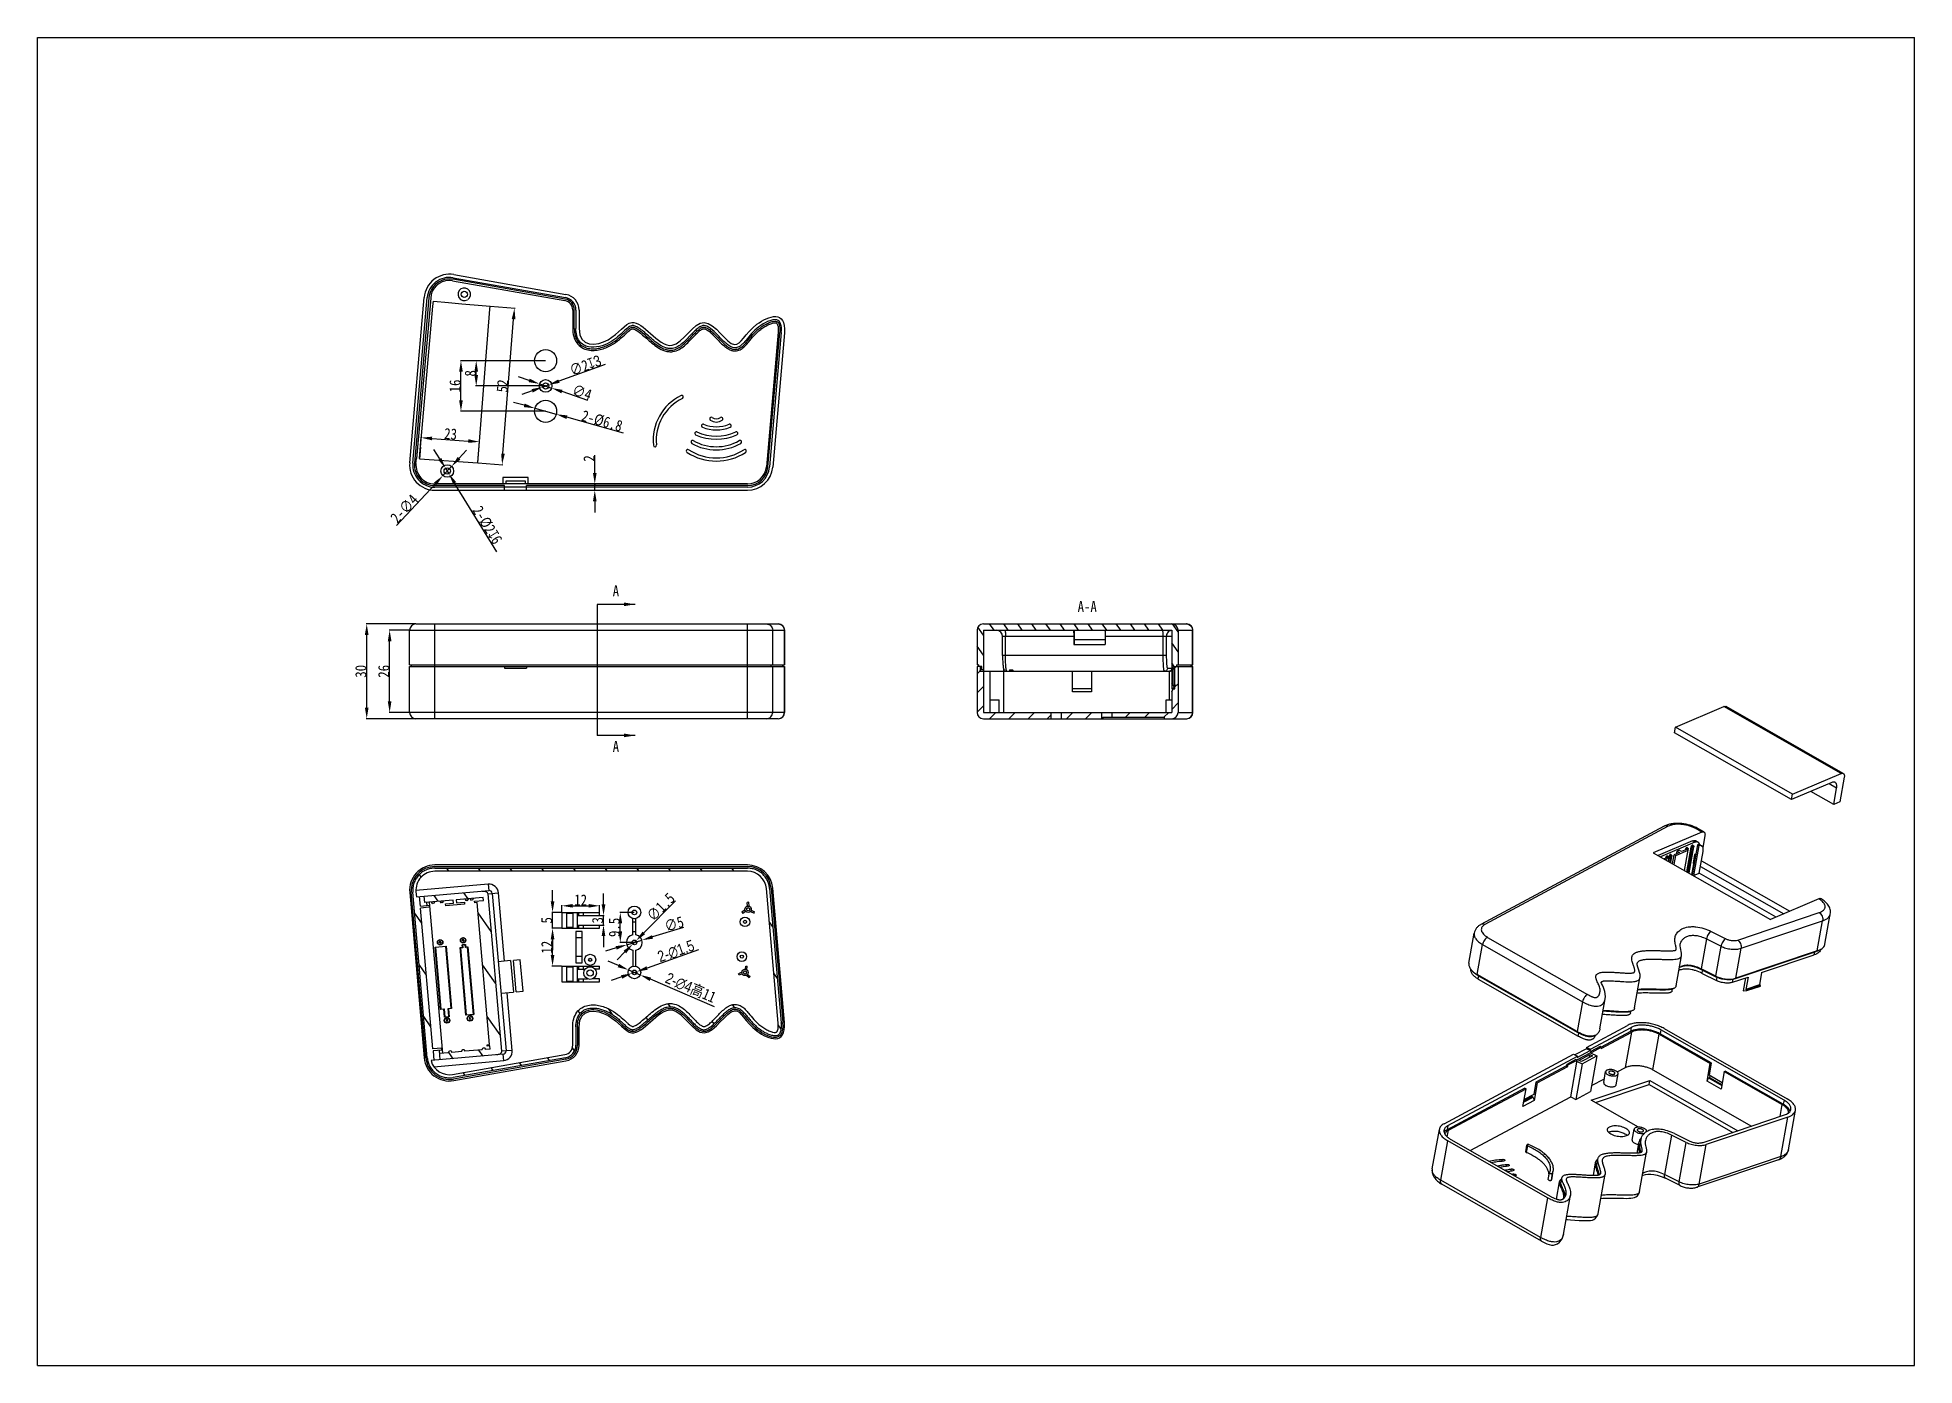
# Model space of a CAD drawing. Header units: millimetres. Extents: x 0 to 594, y 0 to 420.
import ezdxf

# ---------------------------------------------------------------- set-up
doc = ezdxf.new("R2010")
doc.units = ezdxf.units.MM
doc.header["$LTSCALE"] = 16.335
doc.header["$PDMODE"] = 3
doc.header["$PDSIZE"] = 8
doc.layers.get('0').update_dxf_attribs({"linetype": 'CONTINUOUS'})
doc.layers.get('Defpoints').update_dxf_attribs({"linetype": 'CONTINUOUS'})
doc.styles.get("Standard").update_dxf_attribs({"font": 'simfang.ttf', "width": 0.85})
doc.dimstyles.get("Standard").update_dxf_attribs({"dimtxt": 3.5, "dimasz": 3.5, "dimexe": 0.18, "dimexo": 0.0625, "dimgap": 0.09, "dimtad": 1, "dimdsep": 46, "dimtxsty": 'Standard', "dimcen": 0, "dimadec": 0, "dimazin": 0, "dimtp": 0.01, "dimtm": 0.01, "dimtfac": 1, "dimtmove": 0, "dimatfit": 3, "dimfxl": 1, "dimtolj": 1, "dimarcsym": 0})

msp = doc.modelspace()

# ---------------------------------------------------------------- texts
at = {"char_height": 3.5, "attachment_point": 1}
for s, insert, width in [('A', (182.026, 246.737), 5.50498), ('A-A', (329.167, 241.766), 38.1566), ('A', (182.026, 197.539), 5.50498)]:
    msp.add_mtext(s, dxfattribs=dict(at, insert=insert, width=width))

# ---------------------------------------------------------------- blocks, each defined once
blk = doc.blocks.new('*D3')
at = {"color": 0, "lineweight": -2}
for p, q in [((176.36, 282.3), (176.36, 287.96)), ((176.16, 278.8), (176.54, 278.8)), ((176.16, 276.8), (176.54, 276.8)), ((176.36, 276.8), (176.36, 278.8)), ((176.36, 273.3), (176.36, 269.8))]:
    blk.add_line(p, q, dxfattribs=at)
at = {"color": 0}
for points in [[(175.77, 282.3), (176.94, 282.3), (176.36, 278.8)], [(175.77, 273.3), (176.94, 273.3), (176.36, 276.8)]]:
    blk.add_solid(points, dxfattribs=at)
at = {"layer": 'Defpoints', "color": 0}
for p in [(176.09, 278.8), (176.09, 276.8), (176.36, 278.8)]:
    blk.add_point(p, dxfattribs=at)
at = {"color": 0, "insert": (174.52, 286.88), "char_height": 3.5, "attachment_point": 5, "rotation": 90}
blk.add_mtext('\\A1;2', dxfattribs=at)
blk = doc.blocks.new('*D4')
at = {"color": 0, "lineweight": -2}
for p, q in [((143.26, 335.04), (151.11, 334.42)), ((147.3, 288.39), (150.65, 330.95)), ((139.35, 285.5), (147.21, 284.89))]:
    blk.add_line(p, q, dxfattribs=at)
at = {"color": 0}
for points in [[(150.07, 330.99), (151.24, 330.9), (150.93, 334.44)], [(146.72, 288.43), (147.88, 288.34), (147.03, 284.9)]]:
    blk.add_solid(points, dxfattribs=at)
at = {"layer": 'Defpoints', "color": 0}
for p in [(143.19, 335.05), (150.93, 334.44), (139.29, 285.51)]:
    blk.add_point(p, dxfattribs=at)
at = {"color": 0, "insert": (147.14, 309.81), "char_height": 3.5, "attachment_point": 5, "rotation": 85.49667}
blk.add_mtext('\\A1;52', dxfattribs=at)
blk = doc.blocks.new('*D5')
at = {"color": 0, "lineweight": -2}
for p, q in [((120.91, 286.87), (121.39, 293.61)), ((124.86, 293.19), (136.33, 292.38)), ((139.36, 285.57), (139.84, 292.31))]:
    blk.add_line(p, q, dxfattribs=at)
at = {"color": 0}
for points in [[(124.9, 293.77), (124.82, 292.61), (121.37, 293.43)], [(136.37, 292.96), (136.29, 291.8), (139.82, 292.13)]]:
    blk.add_solid(points, dxfattribs=at)
at = {"layer": 'Defpoints', "color": 0}
for p in [(139.82, 292.13), (120.9, 286.81), (139.35, 285.5)]:
    blk.add_point(p, dxfattribs=at)
at = {"color": 0, "insert": (130.73, 294.62), "char_height": 3.5, "attachment_point": 5, "rotation": 355.96344}
blk.add_mtext('\\A1;23', dxfattribs=at)
blk = doc.blocks.new('*D6')
at = {"color": 0, "lineweight": -2}
for p, q in [((154.04, 303.68), (150.67, 304.62)), ((157.41, 302.74), (164.15, 300.86)), ((185.39, 294.92), (167.52, 299.91))]:
    blk.add_line(p, q, dxfattribs=at)
at = {"color": 0}
for points in [[(154.19, 304.24), (153.88, 303.12), (157.41, 302.74)], [(167.68, 300.48), (167.36, 299.35), (164.15, 300.86)]]:
    blk.add_solid(points, dxfattribs=at)
at = {"layer": 'Defpoints', "color": 0}
for p in [(157.41, 302.74), (164.15, 300.86)]:
    blk.add_point(p, dxfattribs=at)
at = {"color": 0, "insert": (178.64, 298.72), "char_height": 3.5, "attachment_point": 5, "rotation": 344.39}
blk.add_mtext('\\A1;2-%%C6.8', dxfattribs=at)
blk = doc.blocks.new('*D7')
at = {"color": 0, "lineweight": -2}
for p, q in [((133.4, 286.93), (135.79, 289.49)), ((131.02, 284.37), (128.29, 281.44)), ((113.63, 265.7), (125.9, 278.88))]:
    blk.add_line(p, q, dxfattribs=at)
at = {"color": 0}
for points in [[(132.97, 287.33), (133.83, 286.53), (131.02, 284.37)], [(125.48, 279.28), (126.33, 278.48), (128.29, 281.44)]]:
    blk.add_solid(points, dxfattribs=at)
at = {"layer": 'Defpoints', "color": 0}
for p in [(128.29, 281.44), (131.02, 284.37)]:
    blk.add_point(p, dxfattribs=at)
at = {"color": 0, "insert": (116.06, 271.01), "char_height": 3.5, "attachment_point": 5, "rotation": 47.04503}
blk.add_mtext('\\A1;2-∅4', dxfattribs=at)
blk = doc.blocks.new('*D8')
at = {"color": 0, "lineweight": -2}
for p, q in [((127.29, 286.74), (125.46, 289.72)), ((129.13, 283.76), (130.18, 282.05)), ((145.4, 257.34), (132.01, 279.07))]:
    blk.add_line(p, q, dxfattribs=at)
at = {"color": 0}
for points in [[(127.79, 287.04), (126.8, 286.43), (129.13, 283.76)], [(132.51, 279.38), (131.52, 278.77), (130.18, 282.05)]]:
    blk.add_solid(points, dxfattribs=at)
at = {"layer": 'Defpoints', "color": 0}
for p in [(129.13, 283.76), (130.18, 282.05)]:
    blk.add_point(p, dxfattribs=at)
at = {"color": 0, "insert": (142.35, 265.8), "char_height": 3.5, "attachment_point": 5, "rotation": 301.62742}
blk.add_mtext('\\A1;2-%%C2{\\Fgdt|c0;x}6', dxfattribs=at)
blk = doc.blocks.new('*D9')
at = {"color": 0, "lineweight": -2}
for p, q in [((155.57, 311.58), (152.26, 312.71)), ((158.89, 310.44), (162.67, 309.15)), ((174.16, 305.22), (165.98, 308.02))]:
    blk.add_line(p, q, dxfattribs=at)
at = {"color": 0}
for points in [[(155.76, 312.13), (155.39, 311.03), (158.89, 310.44)], [(166.17, 308.57), (165.79, 307.47), (162.67, 309.15)]]:
    blk.add_solid(points, dxfattribs=at)
at = {"layer": 'Defpoints', "color": 0}
for p in [(158.89, 310.44), (162.67, 309.15)]:
    blk.add_point(p, dxfattribs=at)
at = {"color": 0, "insert": (172.32, 307.8), "char_height": 3.5, "attachment_point": 5, "rotation": 341.12668}
blk.add_mtext('\\A1;∅4', dxfattribs=at)
blk = doc.blocks.new('*D10')
at = {"color": 0, "lineweight": -2}
for p, q in [((179.67, 316.6), (165.01, 311.32)), ((159.84, 309.46), (161.72, 310.14)), ((156.54, 308.27), (153.25, 307.09))]:
    blk.add_line(p, q, dxfattribs=at)
at = {"color": 0}
for points in [[(156.35, 308.82), (156.74, 307.72), (159.84, 309.46)], [(164.81, 311.87), (165.21, 310.77), (161.72, 310.14)]]:
    blk.add_solid(points, dxfattribs=at)
at = {"layer": 'Defpoints', "color": 0}
for p in [(159.84, 309.46), (161.72, 310.14)]:
    blk.add_point(p, dxfattribs=at)
at = {"color": 0, "insert": (173.36, 316.29), "char_height": 3.5, "attachment_point": 5, "rotation": 19.80428}
blk.add_mtext('\\A1;∅2{\\Fgdt|c0;x\\Fgdt|c134;3}', dxfattribs=at)
blk = doc.blocks.new('*D11')
at = {"color": 0, "lineweight": -2}
for p, q in [((119.69, 234.55), (104, 234.55)), ((104.18, 208.05), (104.18, 231.05)), ((119.69, 204.55), (104, 204.55))]:
    blk.add_line(p, q, dxfattribs=at)
at = {"color": 0}
for points in [[(103.59, 231.05), (104.76, 231.05), (104.18, 234.55)], [(103.59, 208.05), (104.76, 208.05), (104.18, 204.55)]]:
    blk.add_solid(points, dxfattribs=at)
at = {"layer": 'Defpoints', "color": 0}
for p in [(104.18, 234.55), (119.75, 234.55), (119.75, 204.55)]:
    blk.add_point(p, dxfattribs=at)
at = {"color": 0, "insert": (102.32, 219.55), "char_height": 3.5, "attachment_point": 5, "rotation": 90}
blk.add_mtext('\\A1;30', dxfattribs=at)
blk = doc.blocks.new('*D12')
at = {"color": 0, "lineweight": -2}
for p, q in [((117.69, 232.55), (111.25, 232.55)), ((111.43, 210.05), (111.43, 229.05)), ((117.69, 206.55), (111.25, 206.55))]:
    blk.add_line(p, q, dxfattribs=at)
at = {"color": 0}
for points in [[(110.85, 229.05), (112.01, 229.05), (111.43, 232.55)], [(110.85, 210.05), (112.01, 210.05), (111.43, 206.55)]]:
    blk.add_solid(points, dxfattribs=at)
at = {"layer": 'Defpoints', "color": 0}
for p in [(111.43, 232.55), (117.75, 232.55), (117.75, 206.55)]:
    blk.add_point(p, dxfattribs=at)
at = {"color": 0, "insert": (109.57, 219.55), "char_height": 3.5, "attachment_point": 5, "rotation": 90}
blk.add_mtext('\\A1;26', dxfattribs=at)
blk = doc.blocks.new('*D13')
at = {"color": 0, "lineweight": -2}
for p, q in [((183.84, 126.46), (180.62, 127.84)), ((187.05, 125.08), (190.73, 123.51)), ((214.25, 113.43), (193.95, 122.13))]:
    blk.add_line(p, q, dxfattribs=at)
at = {"color": 0}
for points in [[(184.06, 127), (183.61, 125.93), (187.05, 125.08)], [(194.18, 122.67), (193.72, 121.59), (190.73, 123.51)]]:
    blk.add_solid(points, dxfattribs=at)
at = {"layer": 'Defpoints', "color": 0}
for p in [(187.05, 125.08), (190.73, 123.51)]:
    blk.add_point(p, dxfattribs=at)
at = {"color": 0, "insert": (206.67, 119.34), "char_height": 3.5, "attachment_point": 5, "rotation": 336.80849}
blk.add_mtext('\\A1;{\\fGulim|b0|i0|c134|p34;2-\\fGulim|b0|i0|c129|p34;∅4}高11', dxfattribs=at)
blk = doc.blocks.new('*D14')
at = {"color": 0, "lineweight": -2}
for p, q in [((209.21, 131.41), (192.9, 125.7)), ((184.88, 122.89), (181.58, 121.73)), ((188.18, 124.05), (189.6, 124.54))]:
    blk.add_line(p, q, dxfattribs=at)
at = {"color": 0}
for points in [[(192.71, 126.25), (193.09, 125.15), (189.6, 124.54)], [(184.69, 123.44), (185.07, 122.34), (188.18, 124.05)]]:
    blk.add_solid(points, dxfattribs=at)
at = {"layer": 'Defpoints', "color": 0}
for p in [(188.18, 124.05), (189.6, 124.54)]:
    blk.add_point(p, dxfattribs=at)
at = {"color": 0, "insert": (202.06, 131), "char_height": 3.5, "attachment_point": 5, "rotation": 19.30588}
blk.add_mtext('\\A1;{\\fGulim|b0|i0|c134|p34;2-\\fGulim|b0|i0|c129|p34;∅1.5}', dxfattribs=at)
blk = doc.blocks.new('*D15')
at = {"color": 0, "lineweight": -2}
for p, q in [((204.43, 138.47), (194.64, 135.52)), ((183.15, 132.07), (179.79, 131.06)), ((186.5, 133.07), (191.28, 134.52))]:
    blk.add_line(p, q, dxfattribs=at)
at = {"color": 0}
for points in [[(182.98, 132.62), (183.31, 131.51), (186.5, 133.07)], [(194.47, 136.08), (194.8, 134.97), (191.28, 134.52)]]:
    blk.add_solid(points, dxfattribs=at)
at = {"layer": 'Defpoints', "color": 0}
for p in [(186.5, 133.07), (191.28, 134.52)]:
    blk.add_point(p, dxfattribs=at)
at = {"color": 0, "insert": (201.45, 139.63), "char_height": 3.5, "attachment_point": 5, "rotation": 16.74902}
blk.add_mtext('\\A1;∅5', dxfattribs=at)
blk = doc.blocks.new('*D16')
at = {"color": 0, "lineweight": -2}
for p, q in [((201.95, 146.94), (191.89, 136.81)), ((185.9, 130.78), (183.43, 128.3)), ((188.36, 133.26), (189.42, 134.33))]:
    blk.add_line(p, q, dxfattribs=at)
at = {"color": 0}
for points in [[(191.47, 137.22), (192.3, 136.4), (189.42, 134.33)], [(185.48, 131.19), (186.31, 130.37), (188.36, 133.26)]]:
    blk.add_solid(points, dxfattribs=at)
at = {"layer": 'Defpoints', "color": 0}
for p in [(188.36, 133.26), (189.42, 134.33)]:
    blk.add_point(p, dxfattribs=at)
at = {"color": 0, "insert": (197.24, 145), "char_height": 3.5, "attachment_point": 5, "rotation": 45.19648}
blk.add_mtext('\\A1;∅1.5', dxfattribs=at)
blk = doc.blocks.new('*D17')
at = {"color": 0, "lineweight": -2}
for p, q in [((160.72, 317.8), (133.82, 317.8)), ((134, 305.3), (134, 314.3)), ((160.72, 301.8), (133.82, 301.8))]:
    blk.add_line(p, q, dxfattribs=at)
at = {"color": 0}
for points in [[(133.41, 314.3), (134.58, 314.3), (134, 317.8)], [(133.41, 305.3), (134.58, 305.3), (134, 301.8)]]:
    blk.add_solid(points, dxfattribs=at)
at = {"layer": 'Defpoints', "color": 0}
for p in [(134, 317.8), (160.78, 317.8), (160.78, 301.8)]:
    blk.add_point(p, dxfattribs=at)
at = {"color": 0, "insert": (132.14, 309.8), "char_height": 3.5, "attachment_point": 5, "rotation": 90}
blk.add_mtext('\\A1;16', dxfattribs=at)
blk = doc.blocks.new('*D18')
at = {"color": 0, "lineweight": -2}
for p, q in [((160.65, 317.8), (138.65, 317.8)), ((160.72, 309.8), (138.65, 309.8)), ((138.83, 313.3), (138.83, 314.3))]:
    blk.add_line(p, q, dxfattribs=at)
at = {"color": 0}
for points in [[(138.25, 314.3), (139.42, 314.3), (138.83, 317.8)], [(138.25, 313.3), (139.42, 313.3), (138.83, 309.8)]]:
    blk.add_solid(points, dxfattribs=at)
at = {"layer": 'Defpoints', "color": 0}
for p in [(138.83, 317.8), (160.72, 317.8), (160.78, 309.8)]:
    blk.add_point(p, dxfattribs=at)
at = {"color": 0, "insert": (136.97, 313.8), "char_height": 3.5, "attachment_point": 5, "rotation": 90}
blk.add_mtext('\\A1;8', dxfattribs=at)
blk = doc.blocks.new('*D19')
at = {"color": 0, "lineweight": -2}
for p, q in [((188.83, 143.3), (184.25, 143.3)), ((184.43, 137.3), (184.43, 139.8)), ((188.83, 133.8), (184.25, 133.8))]:
    blk.add_line(p, q, dxfattribs=at)
at = {"color": 0}
for points in [[(183.85, 139.8), (185.02, 139.8), (184.43, 143.3)], [(183.85, 137.3), (185.02, 137.3), (184.43, 133.8)]]:
    blk.add_solid(points, dxfattribs=at)
at = {"layer": 'Defpoints', "color": 0}
for p in [(184.43, 143.3), (188.89, 143.3), (188.89, 133.8)]:
    blk.add_point(p, dxfattribs=at)
at = {"color": 0, "insert": (182.56, 138.55), "char_height": 3.5, "attachment_point": 5, "rotation": 90}
blk.add_mtext('\\A1;9.5', dxfattribs=at)
blk = doc.blocks.new('*D20')
at = {"color": 0, "lineweight": -2}
for p, q in [((162.99, 146.8), (162.99, 150.3)), ((165.83, 143.3), (162.81, 143.3)), ((162.99, 138.3), (162.99, 143.3)), ((165.83, 138.3), (162.81, 138.3)), ((162.99, 134.8), (162.99, 131.3))]:
    blk.add_line(p, q, dxfattribs=at)
at = {"color": 0}
for points in [[(162.41, 146.8), (163.57, 146.8), (162.99, 143.3)], [(162.41, 134.8), (163.57, 134.8), (162.99, 138.3)]]:
    blk.add_solid(points, dxfattribs=at)
at = {"layer": 'Defpoints', "color": 0}
for p in [(162.99, 143.3), (165.89, 143.3), (165.89, 138.3)]:
    blk.add_point(p, dxfattribs=at)
at = {"color": 0, "insert": (161.13, 140.8), "char_height": 3.5, "attachment_point": 5, "rotation": 90}
blk.add_mtext('\\A1;5', dxfattribs=at)
blk = doc.blocks.new('*D21')
at = {"color": 0, "lineweight": -2}
for p, q in [((165.89, 143.36), (165.89, 145.56)), ((169.39, 145.38), (174.39, 145.38)), ((177.89, 143.36), (177.89, 145.56))]:
    blk.add_line(p, q, dxfattribs=at)
at = {"color": 0}
for points in [[(169.39, 145.96), (169.39, 144.8), (165.89, 145.38)], [(174.39, 145.96), (174.39, 144.8), (177.89, 145.38)]]:
    blk.add_solid(points, dxfattribs=at)
at = {"layer": 'Defpoints', "color": 0}
for p in [(165.89, 143.3), (177.89, 145.38), (177.89, 143.3)]:
    blk.add_point(p, dxfattribs=at)
at = {"color": 0, "insert": (171.89, 147.22), "char_height": 3.5, "attachment_point": 5}
blk.add_mtext('\\A1;12', dxfattribs=at)
blk = doc.blocks.new('*D22')
at = {"color": 0, "lineweight": -2}
for p, q in [((165.83, 138.3), (162.81, 138.3)), ((162.99, 129.8), (162.99, 134.8)), ((165.83, 126.3), (162.81, 126.3))]:
    blk.add_line(p, q, dxfattribs=at)
at = {"color": 0}
for points in [[(162.41, 134.8), (163.57, 134.8), (162.99, 138.3)], [(162.41, 129.8), (163.57, 129.8), (162.99, 126.3)]]:
    blk.add_solid(points, dxfattribs=at)
at = {"layer": 'Defpoints', "color": 0}
for p in [(162.99, 138.3), (165.89, 138.3), (165.89, 126.3)]:
    blk.add_point(p, dxfattribs=at)
at = {"color": 0, "insert": (161.15, 132.3), "char_height": 3.5, "attachment_point": 5, "rotation": 90}
blk.add_mtext('\\A1;12', dxfattribs=at)
blk = doc.blocks.new('*D23')
at = {"color": 0, "lineweight": -2}
for p, q in [((179.12, 145.8), (179.12, 149.3)), ((177.95, 142.3), (179.3, 142.3)), ((177.95, 139.3), (179.3, 139.3)), ((179.12, 139.3), (179.12, 142.3)), ((179.12, 135.8), (179.12, 132.3))]:
    blk.add_line(p, q, dxfattribs=at)
at = {"color": 0}
for points in [[(178.53, 145.8), (179.7, 145.8), (179.12, 142.3)], [(178.53, 135.8), (179.7, 135.8), (179.12, 139.3)]]:
    blk.add_solid(points, dxfattribs=at)
at = {"layer": 'Defpoints', "color": 0}
for p in [(177.89, 142.3), (177.89, 139.3), (179.12, 142.3)]:
    blk.add_point(p, dxfattribs=at)
at = {"color": 0, "insert": (177.26, 140.8), "char_height": 3.5, "attachment_point": 5, "rotation": 90}
blk.add_mtext('\\A1;3', dxfattribs=at)

# ---------------------------------------------------------------- dimensions: what is measured, and where the dimension line sits
for p1, p2, distance, text, picture, middle in [((139.292, 285.509), (143.194, 335.047), -7.759, '52', '*D4', (147.144, 309.813)), ((120.905, 286.806), (139.355, 285.504), 6.645, '23', '*D5', (130.727, 294.618))]:
    dim = msp.add_aligned_dim(p1=p1, p2=p2, distance=distance, text=text, dimstyle='Standard')
    dim.commit()
    dim.dimension.update_dxf_attribs({"geometry": picture, "text_midpoint": middle})
for base, p1, p2, picture, middle in [((133.996, 317.798), (160.779, 301.798), (160.779, 317.798), '*D17', (132.136, 309.798)), ((138.834, 317.798), (160.779, 309.798), (160.716, 317.798), '*D18', (136.974, 313.798)), ((176.355, 278.798), (176.094, 276.798), (176.094, 278.798), '*D3', (174.515, 286.88)), ((104.178, 234.548), (119.748, 204.548), (119.748, 234.548), '*D11', (102.318, 219.548)), ((111.429, 232.548), (117.748, 206.548), (117.748, 232.548), '*D12', (109.569, 219.548)), ((162.989, 143.295), (165.891, 138.295), (165.891, 143.295), '*D20', (161.129, 140.795)), ((184.435, 143.295), (188.891, 133.795), (188.891, 143.295), '*D19', (182.565, 138.545)), ((162.989, 138.295), (165.891, 126.295), (165.891, 138.295), '*D22', (161.149, 132.295))]:
    dim = msp.add_linear_dim(base=base, p1=p1, p2=p2, angle=90, dimstyle='Standard')
    dim.commit()
    dim.dimension.update_dxf_attribs({"geometry": picture, "text_midpoint": middle})
for p1, p2, text, picture, middle in [((159.838, 309.459), (161.72, 310.137), '<>{\\Fgdt|c0;x\\Fgdt|c134;3}', '*D10', (173.365, 316.286)), ((157.408, 302.74), (164.15, 300.856), '2-%%C6.8', '*D6', (178.636, 298.719)), ((188.183, 124.047), (189.599, 124.543), '{\\fGulim|b0|i0|c134|p34;2-\\fGulim|b0|i0|c129|p34;<>}', '*D14', (202.056, 131)), ((187.052, 125.083), (190.729, 123.508), '{\\fGulim|b0|i0|c134|p34;2-\\fGulim|b0|i0|c129|p34;<>}高11', '*D13', (206.672, 119.343))]:
    dim = msp.add_diameter_dim_2p(p1=p1, p2=p2, text=text, dimstyle='Standard')
    dim.commit()
    dim.dimension.update_dxf_attribs({"geometry": picture, "text_midpoint": middle})
dim = msp.add_diameter_dim_2p(p1=(158.886, 310.445), p2=(162.671, 309.151), dimstyle='Standard')
dim.commit()
dim.dimension.update_dxf_attribs({"geometry": '*D9', "text_midpoint": (172.321, 307.797)})
for p1, p2, text, picture, middle in [((131.015, 284.369), (128.29, 281.441), '2-<>', '*D7', (117.411, 269.756)), ((129.128, 283.756), (130.177, 282.053), '2-%%C2{\\Fgdt|c0;x}6', '*D8', (140.783, 264.831))]:
    dim = msp.add_diameter_dim_2p(p1=p1, p2=p2, text=text, dimstyle='Standard')
    dim.commit()
    dim.dimension.update_dxf_attribs({"geometry": picture, "text_midpoint": middle, "dimtype": 163})
dim = msp.add_linear_dim(base=(177.891, 145.381), p1=(165.891, 143.295), p2=(177.891, 143.295), dimstyle='Standard')
dim.commit()
dim.dimension.update_dxf_attribs({"geometry": '*D21', "text_midpoint": (171.891, 147.221)})
dim = msp.add_linear_dim(base=(179.117, 142.295), p1=(177.891, 139.295), p2=(177.891, 142.295), angle=90, dimstyle='Standard')
dim.commit()
dim.dimension.update_dxf_attribs({"geometry": '*D23', "text_midpoint": (179.117, 140.795), "dimtype": 160})
for p1, p2, picture, middle in [((188.362, 133.263), (189.419, 134.327), '*D16', (198.64, 143.612)), ((186.497, 133.075), (191.285, 134.516), '*D15', (202.02, 137.746))]:
    dim = msp.add_diameter_dim_2p(p1=p1, p2=p2, dimstyle='Standard')
    dim.commit()
    dim.dimension.update_dxf_attribs({"geometry": picture, "text_midpoint": middle, "dimtype": 163})

# ---------------------------------------------------------------- hatches: boundary and pattern name
at = {"linetype": 'Continuous'}
h = msp.add_hatch(dxfattribs=at)
h.set_pattern_fill('XSEC0001', color=2, scale=3.64802, angle=125, style=0, pattern_type=0)
h.set_pattern_definition([(125, (92.6832, 80.9445), (-2.988283, -2.09242), [])])
edge = h.paths.add_edge_path()
edge.add_line((299.334, 234.548), (358.941, 234.548))
edge.add_spline(control_points=[(358.941, 234.548), (359.124, 234.548), (359.476, 234.501), (359.976, 234.296), (360.4, 233.972), (360.724, 233.553), (360.926, 233.065), (360.972, 232.725), (360.972, 232.548)], knot_values=[0, 0, 0, 0, 0.1666667, 0.3333333, 0.5, 0.6666667, 0.8333333, 1, 1, 1, 1], degree=3, periodic=0)
edge.add_line((360.972, 232.548), (360.972, 221.548))
edge.add_line((360.972, 221.548), (360.464, 221.548))
edge.add_line((360.464, 221.548), (360.464, 221.048))
edge.add_line((360.464, 221.048), (359.956, 221.048))
edge.add_line((359.956, 221.048), (359.956, 215.048))
edge.add_line((360.464, 215.048), (359.956, 215.048))
edge.add_line((360.464, 214.848), (360.464, 215.048))
edge.add_line((358.941, 214.048), (360.464, 214.848))
edge.add_line((358.941, 232.548), (358.941, 214.048))
edge.add_line((299.334, 232.548), (358.941, 232.548))
edge.add_line((299.334, 232.548), (299.334, 219.548))
edge.add_line((298.334, 219.548), (299.334, 219.548))
edge.add_line((298.334, 221.048), (298.334, 219.548))
edge.add_line((298.334, 221.048), (297.834, 221.048))
edge.add_line((297.834, 221.548), (297.834, 221.048))
edge.add_line((297.834, 221.548), (297.334, 221.548))
edge.add_line((297.334, 232.548), (297.334, 221.548))
edge.add_spline(control_points=[(299.334, 234.548), (298.162, 234.548), (297.334, 233.72), (297.334, 232.548)], knot_values=[0, 0, 0, 0, 1, 1, 1, 1], weights=[1, 0.8047379, 0.8047379, 1], degree=3, periodic=0)
h = msp.add_hatch(dxfattribs=at)
h.set_pattern_fill('DEFAULT__3', color=2, scale=4.29472, angle=45, style=0, pattern_type=0)
h.set_pattern_definition([(45, (92.6832, 80.9445), (-3.036826, 3.036826), [])])
edge = h.paths.add_edge_path()
edge.add_line((299.334, 204.548), (320.69, 204.548))
edge.add_spline(control_points=[(299.334, 204.548), (298.162, 204.548), (297.334, 205.376), (297.334, 206.548)], knot_values=[0, 0, 0, 0, 1, 1, 1, 1], weights=[1, 0.8047379, 0.8047379, 1], degree=3, periodic=0)
edge.add_line((297.334, 221.048), (297.334, 206.548))
edge.add_line((298.834, 221.048), (297.334, 221.048))
edge.add_line((298.834, 220.048), (298.834, 221.048))
edge.add_line((299.334, 220.048), (298.834, 220.048))
edge.add_line((299.334, 220.048), (299.334, 206.548))
edge.add_line((299.334, 206.548), (320.69, 206.548))
edge.add_line((320.69, 206.548), (320.69, 204.548))
edge = h.paths.add_edge_path()
edge.add_line((323.978, 204.548), (336.69, 204.548))
edge.add_line((323.978, 206.548), (323.978, 204.548))
edge.add_line((323.978, 206.548), (336.69, 206.548))
edge.add_line((336.69, 206.548), (336.69, 204.548))
edge = h.paths.add_edge_path()
edge.add_line((356.631, 204.548), (358.941, 204.548))
edge.add_line((356.631, 204.548), (356.631, 205.048))
edge.add_line((339.978, 205.048), (356.631, 205.048))
edge.add_line((339.978, 206.548), (339.978, 205.048))
edge.add_line((339.978, 206.548), (358.941, 206.548))
edge.add_line((358.941, 213.048), (358.941, 206.548))
edge.add_line((358.941, 213.048), (359.449, 214.048))
edge.add_line((359.956, 214.048), (359.449, 214.048))
edge.add_line((359.956, 214.048), (359.956, 215.048))
edge.add_line((359.956, 215.048), (359.449, 215.048))
edge.add_line((359.449, 215.048), (359.449, 221.048))
edge.add_line((360.972, 221.048), (359.449, 221.048))
edge.add_line((360.972, 221.048), (360.972, 206.548))
edge.add_spline(control_points=[(358.941, 204.548), (359.124, 204.548), (359.476, 204.595), (359.976, 204.8), (360.4, 205.125), (360.724, 205.543), (360.926, 206.031), (360.972, 206.371), (360.972, 206.548)], knot_values=[0, 0, 0, 0, 0.1666667, 0.3333333, 0.5, 0.6666667, 0.8333333, 1, 1, 1, 1], degree=3, periodic=0)
h = msp.add_hatch(dxfattribs=at)
h.set_pattern_fill('DEFAULT__1', color=2, scale=8.215207, angle=125, style=0, pattern_type=0)
h.set_pattern_definition([(125, (92.683, 80.9445), (-6.7295, -4.71205), [])])
edge = h.paths.add_edge_path()
edge.add_line((131.539, 147.21), (122.573, 146.426))
edge.add_line((122.573, 146.426), (122.399, 148.418))
edge.add_line((122.399, 148.418), (140.765, 150.025))
edge.add_spline(control_points=[(140.765, 150.025), (140.909, 150.038), (141.188, 150.048), (141.602, 150), (141.965, 149.874), (142.241, 149.684), (142.421, 149.442), (142.472, 149.266), (142.481, 149.171)], knot_values=[0, 0, 0, 0, 0.1666667, 0.3333333, 0.5, 0.6666667, 0.8333333, 1, 1, 1, 1], degree=3, periodic=0)
edge.add_line((142.481, 149.171), (146.838, 99.362))
edge.add_spline(control_points=[(146.838, 99.362), (146.847, 99.267), (146.827, 99.083), (146.688, 98.811), (146.447, 98.576), (146.112, 98.391), (145.715, 98.274), (145.44, 98.236), (145.297, 98.223)], knot_values=[0, 0, 0, 0, 0.1666667, 0.3333333, 0.5, 0.6666667, 0.8333333, 1, 1, 1, 1], degree=3, periodic=0)
edge.add_line((145.297, 98.223), (127.429, 96.66))
edge.add_line((127.429, 96.66), (127.255, 98.652))
edge.add_line((130.089, 98.9), (127.255, 98.652))
edge.add_line((130.089, 98.9), (130.071, 99.099))
edge.add_spline(control_points=[(130.344, 99.424), (130.169, 99.409), (130.056, 99.274), (130.071, 99.099)], knot_values=[0, 0, 0, 0, 1, 1, 1, 1], weights=[1, 0.8047379, 0.8047379, 1], degree=3, periodic=0)
edge.add_line((130.742, 99.459), (130.344, 99.424))
edge.add_spline(control_points=[(130.742, 99.459), (130.918, 99.475), (131.052, 99.362), (131.067, 99.187)], knot_values=[0, 0, 0, 0, 1, 1, 1, 1], weights=[1, 0.8047379, 0.8047379, 1], degree=3, periodic=0)
edge.add_line((131.085, 98.987), (131.067, 99.187))
edge.add_line((134.249, 99.264), (131.085, 98.987))
edge.add_line((134.249, 99.264), (134.232, 99.463))
edge.add_spline(control_points=[(134.504, 99.788), (134.329, 99.773), (134.216, 99.638), (134.232, 99.463)], knot_values=[0, 0, 0, 0, 1, 1, 1, 1], weights=[1, 0.8047379, 0.8047379, 1], degree=3, periodic=0)
edge.add_line((134.903, 99.823), (134.504, 99.788))
edge.add_spline(control_points=[(134.903, 99.823), (135.078, 99.839), (135.213, 99.726), (135.228, 99.551)], knot_values=[0, 0, 0, 0, 1, 1, 1, 1], weights=[1, 0.8047379, 0.8047379, 1], degree=3, periodic=0)
edge.add_line((135.245, 99.351), (135.228, 99.551))
edge.add_line((140.755, 99.833), (135.245, 99.351))
edge.add_line((140.755, 99.833), (140.738, 100.033))
edge.add_spline(control_points=[(141.011, 100.358), (140.836, 100.342), (140.723, 100.208), (140.738, 100.033)], knot_values=[0, 0, 0, 0, 1, 1, 1, 1], weights=[1, 0.8047379, 0.8047379, 1], degree=3, periodic=0)
edge.add_line((141.409, 100.392), (141.011, 100.358))
edge.add_spline(control_points=[(141.409, 100.392), (141.584, 100.408), (141.719, 100.295), (141.734, 100.12)], knot_values=[0, 0, 0, 0, 1, 1, 1, 1], weights=[1, 0.8047379, 0.8047379, 1], degree=3, periodic=0)
edge.add_line((141.752, 99.921), (141.734, 100.12))
edge.add_line((143.194, 100.047), (141.752, 99.921))
edge.add_line((143.194, 100.047), (143.107, 101.043))
edge.add_line((143.107, 101.043), (142.31, 100.973))
edge.add_line((142.31, 100.973), (142.27, 101.431))
edge.add_line((142.27, 101.431), (143.067, 101.501))
edge.add_line((143.067, 101.501), (139.138, 146.41))
edge.add_line((139.138, 146.41), (138.341, 146.34))
edge.add_line((138.341, 146.34), (138.301, 146.798))
edge.add_line((138.301, 146.798), (141.09, 147.042))
edge.add_line((141.09, 147.042), (141.003, 148.038))
edge.add_line((141.003, 148.038), (132.535, 147.298))
edge.add_line((132.535, 147.298), (132.622, 146.301))
edge.add_line((132.622, 146.301), (135.113, 146.519))
edge.add_line((135.113, 146.519), (135.167, 145.898))
edge.add_line((135.167, 145.898), (129.19, 145.375))
edge.add_line((129.19, 145.375), (129.136, 145.996))
edge.add_line((129.136, 145.996), (131.626, 146.214))
edge.add_line((131.626, 146.214), (131.539, 147.21))
h.paths.add_polyline_path([(136.924, 109.416), (136.824, 109.407), (136.763, 110.105), (136.863, 110.113)])
h.paths.add_polyline_path([(134.763, 134.116), (134.663, 134.107), (134.637, 134.406), (134.338, 134.38), (134.329, 134.48), (134.628, 134.506), (134.602, 134.805), (134.702, 134.814), (134.728, 134.515), (135.027, 134.541), (135.035, 134.441), (134.736, 134.415)])
h.paths.add_polyline_path([(129.661, 108.781), (129.562, 108.772), (129.501, 109.469), (129.6, 109.478)])
h.paths.add_polyline_path([(127.5, 133.481), (127.401, 133.472), (127.375, 133.771), (127.076, 133.745), (127.067, 133.844), (127.366, 133.871), (127.34, 134.169), (127.439, 134.178), (127.466, 133.879), (127.764, 133.905), (127.773, 133.806), (127.474, 133.78)])
edge = h.paths.add_edge_path()
edge.add_spline(control_points=[(137.718, 109.76), (137.718, 108.01), (135.968, 108.01), (135.968, 109.76)], knot_values=[0, 0, 0, 0, 1, 1, 1, 1], weights=[1, 0.3333333, 0.3333333, 1], degree=3, periodic=0)
edge.add_spline(control_points=[(135.968, 109.76), (135.968, 110.273), (136.331, 110.635), (136.843, 110.635), (137.356, 110.635), (137.718, 110.273), (137.718, 109.76)], knot_values=[0, 0, 0, 0, 1, 1, 1, 2, 2, 2, 2], weights=[1, 0.8047379, 0.8047379, 1, 0.8047379, 0.8047379, 1], degree=3, periodic=0)
edge.add_spline(control_points=[(137.618, 109.76), (137.618, 108.21), (136.068, 108.21), (136.068, 109.76)], knot_values=[0, 0, 0, 0, 1, 1, 1, 1], weights=[1, 0.3333333, 0.3333333, 1], degree=3, periodic=0)
edge.add_spline(control_points=[(136.068, 109.76), (136.068, 110.214), (136.389, 110.535), (136.843, 110.535), (137.297, 110.535), (137.618, 110.214), (137.618, 109.76)], knot_values=[0, 0, 0, 0, 1, 1, 1, 2, 2, 2, 2], weights=[1, 0.8047379, 0.8047379, 1, 0.8047379, 0.8047379, 1], degree=3, periodic=0)
edge = h.paths.add_edge_path()
edge.add_spline(control_points=[(130.456, 109.125), (130.456, 107.375), (128.706, 107.375), (128.706, 109.125)], knot_values=[0, 0, 0, 0, 1, 1, 1, 1], weights=[1, 0.3333333, 0.3333333, 1], degree=3, periodic=0)
edge.add_spline(control_points=[(128.706, 109.125), (128.706, 109.637), (129.068, 110), (129.581, 110), (130.094, 110), (130.456, 109.637), (130.456, 109.125)], knot_values=[0, 0, 0, 0, 1, 1, 1, 2, 2, 2, 2], weights=[1, 0.8047379, 0.8047379, 1, 0.8047379, 0.8047379, 1], degree=3, periodic=0)
edge.add_spline(control_points=[(130.356, 109.125), (130.356, 107.575), (128.806, 107.575), (128.806, 109.125)], knot_values=[0, 0, 0, 0, 1, 1, 1, 1], weights=[1, 0.3333333, 0.3333333, 1], degree=3, periodic=0)
edge.add_spline(control_points=[(128.806, 109.125), (128.806, 109.579), (129.127, 109.9), (129.581, 109.9), (130.035, 109.9), (130.356, 109.579), (130.356, 109.125)], knot_values=[0, 0, 0, 0, 1, 1, 1, 2, 2, 2, 2], weights=[1, 0.8047379, 0.8047379, 1, 0.8047379, 0.8047379, 1], degree=3, periodic=0)
edge = h.paths.add_edge_path()
edge.add_spline(control_points=[(128.295, 133.825), (128.295, 132.075), (126.545, 132.075), (126.545, 133.825)], knot_values=[0, 0, 0, 0, 1, 1, 1, 1], weights=[1, 0.3333333, 0.3333333, 1], degree=3, periodic=0)
edge.add_spline(control_points=[(126.545, 133.825), (126.545, 134.338), (126.907, 134.7), (127.42, 134.7), (127.933, 134.7), (128.295, 134.338), (128.295, 133.825)], knot_values=[0, 0, 0, 0, 1, 1, 1, 2, 2, 2, 2], weights=[1, 0.8047379, 0.8047379, 1, 0.8047379, 0.8047379, 1], degree=3, periodic=0)
edge.add_spline(control_points=[(128.195, 133.825), (128.195, 132.275), (126.645, 132.275), (126.645, 133.825)], knot_values=[0, 0, 0, 0, 1, 1, 1, 1], weights=[1, 0.3333333, 0.3333333, 1], degree=3, periodic=0)
edge.add_spline(control_points=[(126.645, 133.825), (126.645, 134.279), (126.966, 134.6), (127.42, 134.6), (127.874, 134.6), (128.195, 134.279), (128.195, 133.825)], knot_values=[0, 0, 0, 0, 1, 1, 1, 2, 2, 2, 2], weights=[1, 0.8047379, 0.8047379, 1, 0.8047379, 0.8047379, 1], degree=3, periodic=0)
edge = h.paths.add_edge_path()
edge.add_spline(control_points=[(135.557, 134.46), (135.557, 132.71), (133.807, 132.71), (133.807, 134.46)], knot_values=[0, 0, 0, 0, 1, 1, 1, 1], weights=[1, 0.3333333, 0.3333333, 1], degree=3, periodic=0)
edge.add_spline(control_points=[(133.807, 134.46), (133.807, 134.973), (134.17, 135.335), (134.682, 135.335), (135.195, 135.335), (135.557, 134.973), (135.557, 134.46)], knot_values=[0, 0, 0, 0, 1, 1, 1, 2, 2, 2, 2], weights=[1, 0.8047379, 0.8047379, 1, 0.8047379, 0.8047379, 1], degree=3, periodic=0)
edge.add_spline(control_points=[(135.457, 134.46), (135.457, 132.91), (133.907, 132.91), (133.907, 134.46)], knot_values=[0, 0, 0, 0, 1, 1, 1, 1], weights=[1, 0.3333333, 0.3333333, 1], degree=3, periodic=0)
edge.add_spline(control_points=[(133.907, 134.46), (133.907, 134.914), (134.228, 135.235), (134.682, 135.235), (135.136, 135.235), (135.457, 134.914), (135.457, 134.46)], knot_values=[0, 0, 0, 0, 1, 1, 1, 2, 2, 2, 2], weights=[1, 0.8047379, 0.8047379, 1, 0.8047379, 0.8047379, 1], degree=3, periodic=0)
edge = h.paths.add_edge_path()
edge.add_line((125.835, 132.327), (129.321, 132.632))
edge.add_line((129.321, 132.632), (131.049, 112.887))
edge.add_line((131.049, 112.887), (130.053, 112.8))
edge.add_line((130.053, 112.8), (130.273, 110.28))
edge.add_line((130.273, 110.28), (128.769, 110.148))
edge.add_line((128.769, 110.148), (128.548, 112.668))
edge.add_line((128.548, 112.668), (127.562, 112.582))
edge.add_line((127.562, 112.582), (125.835, 132.327))
edge.add_line((129.944, 112.891), (130.94, 112.978))
edge.add_line((130.94, 112.978), (129.23, 132.523))
edge.add_line((129.23, 132.523), (125.943, 132.236))
edge.add_line((125.943, 132.236), (127.653, 112.69))
edge.add_line((127.653, 112.69), (128.639, 112.777))
edge.add_line((128.639, 112.777), (128.86, 110.256))
edge.add_line((128.86, 110.256), (130.165, 110.37))
edge.add_line((130.165, 110.37), (129.944, 112.891))
edge = h.paths.add_edge_path()
edge.add_line((136.181, 132.358), (138.053, 110.96))
edge.add_line((138.053, 110.96), (135.573, 110.743))
edge.add_line((135.573, 110.743), (133.701, 132.141))
edge.add_line((133.701, 132.141), (134.458, 132.208))
edge.add_line((134.458, 132.208), (134.382, 133.074))
edge.add_line((134.382, 133.074), (135.428, 133.166))
edge.add_line((135.428, 133.166), (135.504, 132.299))
edge.add_line((135.504, 132.299), (136.181, 132.358))
edge.add_line((137.945, 111.051), (136.09, 132.25))
edge.add_line((136.09, 132.25), (135.413, 132.191))
edge.add_line((135.413, 132.191), (135.337, 133.058))
edge.add_line((135.337, 133.058), (134.49, 132.983))
edge.add_line((134.49, 132.983), (134.566, 132.117))
edge.add_line((134.566, 132.117), (133.809, 132.051))
edge.add_line((133.809, 132.051), (135.664, 110.852))
edge.add_line((135.664, 110.852), (137.945, 111.051))
edge = h.paths.add_edge_path()
edge.add_spline(control_points=[(231.66, 150.905), (231.616, 151.405), (231.427, 152.371), (230.838, 153.746), (229.975, 154.962), (228.875, 155.97), (227.589, 156.724), (226.167, 157.191), (225.189, 157.294), (224.687, 157.295)], knot_values=[0, 0, 0, 0, 0.1428571, 0.2857143, 0.4285714, 0.5714286, 0.7142857, 0.8571429, 1, 1, 1, 1], degree=3, periodic=0)
edge.add_line((231.66, 150.905), (235.379, 108.398))
edge.add_spline(control_points=[(170.374, 107.07), (170.393, 107.791), (170.516, 109.067), (170.984, 110.354), (171.671, 111.419), (172.599, 112.232), (173.686, 112.769), (175.036, 113.067), (176.594, 113.054), (178.239, 112.734), (179.895, 112.146), (181.31, 111.43), (182.676, 110.513), (183.738, 109.642), (184.532, 108.93), (185.481, 108.03), (186.256, 107.322), (186.798, 106.863), (187.579, 106.342), (188.234, 106.148), (188.85, 106.243), (189.394, 106.449), (190.074, 106.811), (190.97, 107.447), (191.529, 107.898), (192.298, 108.547), (193.171, 109.321), (194.146, 110.188), (195.196, 111.083), (196.309, 111.937), (197.49, 112.688), (198.701, 113.233), (199.949, 113.514), (201.245, 113.435), (202.45, 112.973), (203.602, 112.226), (204.661, 111.309), (205.709, 110.259), (206.635, 109.271), (207.566, 108.293), (208.355, 107.542), (208.922, 107.048), (209.845, 106.433), (210.53, 106.171), (211.18, 106.17), (211.674, 106.32), (212.325, 106.64), (213.164, 107.231), (213.918, 107.892), (214.641, 108.587), (215.461, 109.425), (216.293, 110.295), (217.201, 111.214), (218.07, 112.005), (218.866, 112.604), (219.754, 113.078), (220.618, 113.256), (221.488, 113.139), (222.256, 112.792), (223.069, 112.122), (223.76, 111.377), (224.592, 110.367), (225.35, 109.444), (226.275, 108.388), (227.338, 107.343), (228.253, 106.586), (229.26, 105.876), (230.242, 105.304), (231.066, 104.9), (232.074, 104.524), (232.859, 104.363), (233.429, 104.31), (234.113, 104.404), (234.577, 104.611), (235, 105.144), (235.093, 105.377), (235.252, 105.795), (235.367, 106.347), (235.444, 107.137), (235.412, 107.939), (235.379, 108.398)], knot_values=[0, 0, 0, 0, 0.0128205, 0.025641, 0.0384615, 0.0512821, 0.0641026, 0.0769231, 0.0897436, 0.1025641, 0.1153846, 0.1282051, 0.1410256, 0.1538462, 0.1666667, 0.1794872, 0.1923077, 0.2051282, 0.2179487, 0.2307692, 0.2435897, 0.2564103, 0.2692308, 0.2820513, 0.2948718, 0.3076923, 0.3205128, 0.3333333, 0.3461538, 0.3589744, 0.3717949, 0.3846154, 0.3974359, 0.4102564, 0.4230769, 0.4358974, 0.4487179, 0.4615385, 0.474359, 0.4871795, 0.5, 0.5128205, 0.525641, 0.5384615, 0.5512821, 0.5641026, 0.5769231, 0.5897436, 0.6025641, 0.6153846, 0.6282051, 0.6410256, 0.6538462, 0.6666667, 0.6794872, 0.6923077, 0.7051282, 0.7179487, 0.7307692, 0.7435897, 0.7564103, 0.7692308, 0.7820513, 0.7948718, 0.8076923, 0.8205128, 0.8333333, 0.8461538, 0.8589744, 0.8717949, 0.8846154, 0.8974359, 0.9102564, 0.9230769, 0.9358974, 0.9487179, 0.9615385, 0.974359, 0.9871795, 1, 1, 1, 1], degree=3, periodic=0)
edge.add_line((170.374, 107.07), (170.374, 101.266))
edge.add_spline(control_points=[(167.069, 97.327), (167.38, 97.382), (167.97, 97.559), (168.785, 98.029), (169.466, 98.672), (169.981, 99.454), (170.302, 100.338), (170.373, 100.95), (170.374, 101.266)], knot_values=[0, 0, 0, 0, 0.1666667, 0.3333333, 0.5, 0.6666667, 0.8333333, 1, 1, 1, 1], degree=3, periodic=0)
edge.add_line((167.069, 97.327), (131.543, 91.062))
edge.add_spline(control_points=[(123.354, 97.346), (123.398, 96.858), (123.58, 95.913), (124.146, 94.564), (124.976, 93.366), (126.035, 92.363), (127.278, 91.599), (128.651, 91.108), (130.1, 90.91), (131.06, 90.978), (131.543, 91.062)], knot_values=[0, 0, 0, 0, 0.125, 0.25, 0.375, 0.5, 0.625, 0.75, 0.875, 1, 1, 1, 1], degree=3, periodic=0)
edge.add_line((123.354, 97.346), (118.775, 149.685))
edge.add_spline(control_points=[(125.748, 157.295), (125.258, 157.294), (124.301, 157.195), (122.908, 156.748), (121.642, 156.026), (120.55, 155.058), (119.681, 153.887), (119.072, 152.562), (118.748, 151.136), (118.733, 150.174), (118.775, 149.685)], knot_values=[0, 0, 0, 0, 0.125, 0.25, 0.375, 0.5, 0.625, 0.75, 0.875, 1, 1, 1, 1], degree=3, periodic=0)
edge.add_line((125.748, 157.295), (224.687, 157.295))
edge.add_line((125.175, 99.474), (125.437, 96.486))
edge.add_line((125.437, 96.486), (124.531, 96.406))
edge.add_spline(control_points=[(131.369, 92.047), (128.141, 91.478), (125.378, 93.24), (124.531, 96.406)], knot_values=[0, 0, 0, 0, 1, 1, 1, 1], weights=[1, 0.8247328, 0.8247328, 1], degree=3, periodic=0)
edge.add_line((131.369, 92.047), (166.895, 98.311))
edge.add_spline(control_points=[(169.374, 101.266), (169.374, 99.743), (168.395, 98.576), (166.895, 98.311)], knot_values=[0, 0, 0, 0, 1, 1, 1, 1], weights=[1, 0.8440296, 0.8440296, 1], degree=3, periodic=0)
edge.add_line((169.374, 101.266), (169.374, 107.07))
edge.add_spline(control_points=[(169.374, 107.07), (169.374, 107.987), (169.577, 109.672), (170.57, 111.794), (172.234, 113.283), (174.181, 113.986), (176.139, 114.105), (178.681, 113.728), (181.613, 112.544), (184.295, 110.553), (185.917, 108.988), (186.974, 108.015), (187.628, 107.492), (188.109, 107.228), (188.282, 107.19), (188.416, 107.188), (188.839, 107.284), (189.728, 107.748), (191.105, 108.822), (192.67, 110.215), (194.401, 111.747), (196.299, 113.189), (198.09, 114.118), (199.741, 114.491), (201.402, 114.467), (203.16, 113.778), (205.25, 112.229), (207.003, 110.328), (208.596, 108.666), (209.679, 107.705), (210.397, 107.287), (210.763, 107.182), (210.915, 107.171), (211.098, 107.194), (211.53, 107.341), (212.313, 107.817), (213.439, 108.794), (214.638, 110.008), (215.869, 111.302), (217.129, 112.535), (218.254, 113.421), (219.33, 113.972), (220.257, 114.224), (221.211, 114.215), (222.271, 113.936), (223.282, 113.294), (224.185, 112.41), (225.274, 111.129), (226.668, 109.379), (228.393, 107.688), (230.118, 106.503), (231.448, 105.803), (232.675, 105.38), (233.602, 105.3), (233.941, 105.437), (234.053, 105.502), (234.405, 106.264), (234.453, 107.512), (234.383, 108.311)], knot_values=[0, 0, 0, 0, 0.015889, 0.031778, 0.047667, 0.0635559, 0.0794449, 0.0953339, 0.1271119, 0.1568889, 0.186666, 0.2015545, 0.216443, 0.2313315, 0.24622, 0.2583649, 0.2705098, 0.2947996, 0.3190893, 0.3433791, 0.3682717, 0.3931643, 0.4180568, 0.4305031, 0.4429494, 0.4630703, 0.4831912, 0.523433, 0.5435539, 0.5636748, 0.5837957, 0.5938561, 0.6039166, 0.6136485, 0.6233804, 0.6428443, 0.6623082, 0.6817721, 0.701236, 0.7206999, 0.7401638, 0.7498957, 0.7596277, 0.7673201, 0.7750126, 0.7903976, 0.8057826, 0.8211675, 0.8519375, 0.8827074, 0.897369, 0.9120305, 0.9266921, 0.9413537, 0.9560153, 0.9706768, 0.9853384, 1, 1, 1, 1], degree=3, periodic=0)
edge.add_line((234.383, 108.311), (230.664, 150.818))
edge.add_spline(control_points=[(224.687, 156.295), (227.963, 156.295), (230.379, 154.082), (230.664, 150.818)], knot_values=[0, 0, 0, 0, 1, 1, 1, 1], weights=[1, 0.8248516, 0.8248516, 1], degree=3, periodic=0)
edge.add_line((224.687, 156.295), (125.748, 156.295))
edge.add_spline(control_points=[(119.771, 149.772), (119.443, 153.521), (121.985, 156.295), (125.748, 156.295)], knot_values=[0, 0, 0, 0, 1, 1, 1, 1], weights=[1, 0.7837268, 0.7837268, 1], degree=3, periodic=0)
edge.add_line((119.771, 149.772), (119.909, 148.201))
edge.add_line((119.909, 148.201), (120.905, 148.288))
edge.add_line((121.166, 145.299), (120.905, 148.288))
edge.add_line((121.166, 145.299), (123.924, 145.54))
edge.add_line((123.924, 145.54), (123.978, 144.919))
edge.add_line((123.978, 144.919), (121.221, 144.677))
edge.add_line((125.121, 100.092), (121.221, 144.677))
edge.add_line((127.879, 100.333), (125.121, 100.092))
edge.add_line((127.933, 99.715), (127.879, 100.333))
edge.add_line((127.933, 99.715), (125.175, 99.474))

# ---------------------------------------------------------------- linework, layer by layer
at = {"color": 7, "linetype": 'Continuous'}
for p, q in [((0, 0), (0, 420)), ((0, 420), (594, 420)), ((594, 0), (594, 420)), ((131.716, 345.016), (167.242, 338.751)), ((131.369, 343.046), (166.895, 336.782)), ((166.982, 337.274), (131.456, 343.538)), ((131.543, 344.031), (167.069, 337.767)), ((117.779, 285.495), (122.358, 337.834)), ((118.775, 285.408), (123.354, 337.747)), ((123.852, 337.704), (119.273, 285.365)), ((121.221, 290.416), (125.121, 335.002)), ((125.121, 335.002), (125.263, 336.615)), ((125.263, 336.615), (130.089, 336.193)), ((130.089, 336.193), (134.249, 335.829)), ((134.249, 335.829), (140.755, 335.26)), ((139.292, 285.509), (143.107, 334.05)), ((140.755, 335.26), (143.194, 335.047)), ((143.107, 334.05), (143.194, 335.047)), ((169.374, 333.827), (169.374, 328.023)), ((169.874, 328.023), (169.874, 333.827)), ((170.374, 333.827), (170.374, 328.023)), ((171.374, 333.827), (171.374, 328.023)), ((234.383, 326.782), (230.664, 284.275)), ((231.162, 284.231), (234.881, 326.738)), ((235.379, 326.695), (231.66, 284.188)), ((236.376, 326.608), (232.657, 284.101)), ((119.771, 285.321), (119.909, 286.893)), ((121.221, 290.416), (120.905, 286.806)), ((147.279, 280.798), (147.279, 278.798)), ((155.279, 280.798), (147.279, 280.798)), ((148.279, 278.798), (148.279, 279.798)), ((148.279, 279.798), (154.279, 279.798)), ((154.279, 279.798), (154.279, 278.798)), ((155.279, 278.798), (155.279, 280.798)), ((224.687, 278.798), (125.748, 278.798)), ((147.779, 278.298), (125.748, 278.298)), ((224.687, 277.798), (125.748, 277.798)), ((125.748, 276.798), (224.687, 276.798)), ((147.779, 276.798), (147.779, 278.298)), ((224.687, 278.298), (154.779, 278.298)), ((154.779, 276.798), (154.779, 278.298)), ((117.748, 221.548), (117.748, 232.548)), ((117.748, 232.548), (236.426, 232.548)), ((119.748, 234.548), (234.426, 234.548)), ((125.748, 204.548), (125.748, 234.548)), ((224.687, 204.548), (224.687, 234.548)), ((232.657, 221.548), (232.657, 232.548)), ((236.376, 232.548), (236.376, 221.548)), ((236.426, 221.548), (236.426, 232.548)), ((297.334, 232.548), (297.334, 221.548)), ((299.334, 234.548), (363.673, 234.548)), ((299.334, 232.548), (299.334, 206.548)), ((299.334, 232.548), (358.941, 232.548)), ((328.118, 232.548), (328.118, 228.048)), ((358.941, 232.548), (358.941, 214.048)), ((360.972, 232.548), (365.673, 232.548)), ((360.972, 232.548), (360.972, 221.548)), ((365.551, 221.548), (365.551, 232.548)), ((365.673, 221.548), (365.673, 232.548)), ((305.42, 224.548), (305.42, 230.548)), ((327.944, 230.548), (305.42, 230.548)), ((306.333, 224.548), (306.333, 230.548)), ((327.944, 230.548), (327.944, 228.048)), ((327.944, 228.048), (337.906, 228.048)), ((337.906, 229.548), (328.118, 229.548)), ((337.906, 230.548), (337.906, 228.048)), ((358.941, 230.548), (337.906, 230.548)), ((356.143, 230.548), (356.143, 224.548)), ((357.226, 230.548), (357.226, 224.548)), ((117.748, 206.548), (117.748, 221.048)), ((117.749, 221.548), (236.423, 221.548)), ((117.749, 221.048), (236.425, 221.048)), ((118.248, 221.548), (118.248, 221.048)), ((147.779, 221.048), (147.779, 220.548)), ((147.779, 220.548), (154.779, 220.548)), ((154.779, 221.048), (154.779, 220.548)), ((232.159, 221.048), (232.159, 221.548)), ((232.657, 206.548), (232.657, 221.048)), ((235.877, 221.048), (235.877, 221.548)), ((235.924, 221.048), (235.924, 221.548)), ((236.376, 221.048), (236.376, 206.548)), ((236.426, 206.548), (236.426, 221.048)), ((297.834, 221.548), (297.334, 221.548)), ((297.334, 221.048), (297.334, 206.548)), ((298.834, 221.048), (297.334, 221.048)), ((297.834, 221.548), (297.834, 221.048)), ((298.334, 221.048), (298.334, 219.548)), ((298.834, 220.048), (298.834, 221.048)), ((299.334, 220.048), (298.834, 220.048)), ((357.226, 224.548), (305.42, 224.548)), ((305.857, 206.548), (305.857, 220.094)), ((307.591, 219.965), (308.587, 219.965)), ((308.114, 219.548), (308.114, 219.965)), ((357.575, 220.548), (358.941, 220.548)), ((359.449, 221.048), (365.673, 221.048)), ((359.449, 215.048), (359.449, 221.048)), ((359.956, 214.048), (359.956, 221.048)), ((360.464, 221.548), (365.673, 221.548)), ((360.464, 221.548), (360.464, 221.048)), ((360.972, 221.048), (360.972, 206.548)), ((365.059, 221.048), (365.059, 221.548)), ((365.173, 221.548), (365.173, 221.048)), ((365.551, 206.548), (365.551, 221.048)), ((365.673, 206.548), (365.673, 221.048)), ((298.334, 219.548), (358.147, 219.548)), ((301.334, 219.548), (301.334, 206.548)), ((327.531, 213.048), (327.531, 219.548)), ((333.508, 214.048), (327.531, 214.048)), ((327.531, 213.048), (327.574, 214.048)), ((333.508, 219.548), (333.508, 213.048)), ((358.196, 210.548), (358.196, 219.548)), ((358.941, 219.548), (358.235, 219.548)), ((358.941, 214.048), (359.956, 214.581)), ((358.941, 214.048), (359.956, 214.048)), ((358.941, 213.048), (359.449, 214.048)), ((360.464, 215.048), (359.449, 215.048)), ((359.956, 214.272), (359.544, 214.048)), ((301.355, 210.548), (304.354, 210.548)), ((304.354, 206.548), (304.354, 210.548)), ((333.508, 213.048), (327.531, 213.048)), ((357.137, 210.548), (358.941, 210.548)), ((357.137, 206.548), (357.137, 210.548)), ((358.941, 213.048), (358.941, 206.548)), ((518.363, 201.847), (533.718, 208.386)), ((570.786, 187.223), (533.718, 208.386)), ((571.472, 187.236), (534.403, 208.399)), ((236.426, 206.548), (117.748, 206.548)), ((234.426, 204.548), (119.748, 204.548)), ((299.334, 206.548), (358.941, 206.548)), ((299.334, 204.548), (363.673, 204.548)), ((320.69, 206.548), (320.69, 204.548)), ((323.978, 206.548), (323.978, 204.548)), ((336.69, 206.548), (336.69, 204.548)), ((337.108, 205.048), (356.631, 205.048)), ((337.108, 205.048), (337.108, 204.548)), ((339.978, 206.548), (339.978, 205.048)), ((356.631, 204.548), (356.631, 205.048)), ((360.972, 206.548), (365.673, 206.548)), ((518.057, 200.123), (518.363, 201.847)), ((555.125, 178.96), (518.057, 200.123)), ((555.432, 180.684), (518.363, 201.847)), ((567.867, 184.386), (555.125, 178.96)), ((555.432, 180.684), (570.786, 187.223)), ((571.787, 186.055), (570.409, 178.295)), ((555.125, 178.96), (555.432, 180.684)), ((568.449, 177.46), (561.252, 181.569)), ((569.368, 182.634), (566.969, 184.003)), ((568.449, 177.46), (569.368, 182.634)), ((570.409, 178.295), (568.449, 177.46)), ((514.82, 170.566), (456.813, 139.492)), ((516.071, 170.528), (458.064, 139.453)), ((526.675, 168.721), (511.321, 162.183)), ((526.675, 168.721), (524.764, 169.813)), ((527.361, 168.734), (525.45, 169.825)), ((527.676, 167.554), (527.022, 163.873)), ((511.321, 162.183), (548.389, 141.02)), ((523.756, 165.884), (512.92, 161.27)), ((524.497, 165.461), (513.661, 160.846)), ((515.884, 160.655), (514.802, 160.195)), ((515.143, 160), (516.225, 160.461)), ((515.24, 160.542), (515.209, 160.368)), ((515.388, 160.457), (515.24, 160.542)), ((515.963, 161.03), (515.815, 161.115)), ((516.225, 160.461), (515.884, 160.655)), ((516.225, 160.461), (516.051, 159.482)), ((516.126, 160.517), (516.141, 160.599)), ((516.453, 160.91), (516.186, 159.405)), ((516.305, 160.995), (516.211, 160.463)), ((516.453, 160.91), (516.305, 160.995)), ((516.872, 160.867), (516.573, 159.184)), ((516.792, 159.059), (517.133, 160.978)), ((516.847, 159.028), (517.206, 161.053)), ((517.028, 161.484), (516.88, 161.568)), ((517.465, 158.675), (517.974, 161.546)), ((517.927, 158.411), (518.437, 161.282)), ((519.608, 162.241), (517.974, 161.546)), ((517.974, 161.546), (518.437, 161.282)), ((518.437, 161.282), (522.357, 162.951)), ((518.725, 161.865), (518.867, 162.665)), ((519.52, 162.943), (518.867, 162.665)), ((518.867, 162.665), (519.608, 162.241)), ((520.261, 162.52), (519.52, 162.943)), ((521.895, 163.215), (520.261, 162.52)), ((521.218, 156.532), (522.357, 162.951)), ((521.487, 163.202), (521.456, 163.028)), ((521.635, 163.117), (521.487, 163.202)), ((523.265, 163.959), (521.879, 156.155)), ((522.357, 162.951), (521.895, 163.215)), ((523.413, 163.874), (522.028, 156.07)), ((522.209, 163.69), (522.061, 163.775)), ((522.281, 162.995), (522.315, 163.185)), ((522.334, 162.955), (522.388, 163.259)), ((523.832, 163.831), (522.415, 155.849)), ((522.639, 155.751), (524.093, 163.942)), ((522.712, 155.826), (524.166, 164.017)), ((523.413, 163.874), (523.265, 163.959)), ((525.313, 164.671), (523.629, 155.186)), ((524.497, 165.461), (523.756, 165.884)), ((523.988, 164.448), (523.84, 164.532)), ((524.416, 161.604), (523.926, 158.841)), ((525.776, 164.407), (524.092, 154.922)), ((524.797, 161.766), (524.416, 161.604)), ((524.416, 161.604), (524.736, 161.421)), ((525.525, 165.479), (524.784, 165.903)), ((525.313, 164.671), (525.776, 164.407)), ((525.901, 155.693), (527.114, 162.526)), ((526.164, 164.615), (526.627, 164.351)), ((224.687, 158.295), (125.748, 158.295)), ((125.748, 157.795), (224.687, 157.795)), ((125.748, 157.295), (224.687, 157.295)), ((224.687, 156.295), (125.748, 156.295)), ((522.609, 155.738), (522.639, 155.751)), ((523.578, 155.185), (524.2, 158.685)), ((523.629, 155.186), (523.598, 155.173)), ((523.629, 155.186), (524.092, 154.922)), ((523.926, 158.841), (524.246, 158.659)), ((524.092, 154.922), (525.901, 155.693)), ((550.229, 141.803), (525.901, 155.693)), ((526.283, 157.848), (552.611, 142.817)), ((526.598, 159.622), (554.571, 143.652)), ((117.779, 149.598), (122.358, 97.259)), ((122.856, 97.302), (118.277, 149.642)), ((123.354, 97.346), (118.775, 149.685)), ((142.647, 152.197), (119.749, 150.194)), ((119.771, 149.772), (119.909, 148.201)), ((119.909, 148.201), (142.821, 150.205)), ((142.481, 149.171), (145.897, 149.47)), ((142.481, 149.171), (146.838, 99.362)), ((142.647, 152.197), (142.821, 150.205)), ((143.904, 149.296), (148.262, 99.486)), ((147.787, 127.86), (145.897, 149.47)), ((234.383, 108.311), (230.664, 150.818)), ((231.66, 150.905), (235.379, 108.398)), ((232.159, 150.949), (235.877, 108.442)), ((236.376, 108.486), (232.657, 150.993)), ((121.166, 145.299), (120.905, 148.288)), ((121.166, 145.299), (123.924, 145.54)), ((123.978, 144.919), (121.221, 144.677)), ((125.121, 100.092), (121.221, 144.677)), ((122.573, 146.426), (122.399, 148.418)), ((131.539, 147.21), (122.573, 146.426)), ((123.071, 146.47), (123.159, 145.473)), ((123.924, 145.54), (123.978, 144.919)), ((128.251, 98.739), (124.068, 146.557)), ((124.664, 146.609), (124.681, 146.41)), ((125.405, 146.172), (125.006, 146.137)), ((125.66, 146.696), (125.677, 146.497)), ((127.375, 146.846), (127.392, 146.647)), ((128.116, 146.409), (127.717, 146.374)), ((128.371, 146.933), (128.389, 146.734)), ((129.136, 145.996), (131.626, 146.214)), ((129.19, 145.375), (129.136, 145.996)), ((135.167, 145.898), (129.19, 145.375)), ((131.626, 146.214), (131.539, 147.21)), ((141.003, 148.038), (132.535, 147.298)), ((132.535, 147.298), (132.622, 146.301)), ((132.622, 146.301), (135.113, 146.519)), ((135.113, 146.519), (135.167, 145.898)), ((135.275, 147.537), (135.292, 147.338)), ((136.016, 147.1), (135.617, 147.065)), ((136.271, 147.624), (136.288, 147.425)), ((136.899, 147.679), (136.916, 147.48)), ((137.64, 147.242), (137.241, 147.207)), ((137.895, 147.766), (137.912, 147.567)), ((138.301, 146.798), (141.09, 147.042)), ((138.341, 146.34), (138.301, 146.798)), ((139.138, 146.41), (138.341, 146.34)), ((143.067, 101.501), (139.138, 146.41)), ((141.09, 147.042), (141.003, 148.038)), ((165.891, 143.295), (165.891, 138.295)), ((165.891, 143.295), (177.891, 143.295)), ((167.391, 143.295), (167.391, 138.295)), ((169.391, 142.995), (167.391, 142.995)), ((169.391, 143.295), (169.391, 138.295)), ((170.891, 138.295), (170.891, 143.295)), ((171.267, 142.295), (171.267, 143.295)), ((172.821, 142.295), (172.821, 143.295)), ((177.891, 142.295), (177.891, 143.295)), ((223.92, 144.054), (222.858, 143.316)), ((222.858, 143.316), (223.197, 142.917)), ((224.175, 143.597), (223.197, 142.917)), ((225.059, 146.546), (224.544, 146.452)), ((224.644, 145.264), (224.544, 146.452)), ((225.167, 145.256), (225.059, 146.546)), ((225.585, 143.575), (226.756, 143.024)), ((225.853, 144.025), (226.932, 143.517)), ((226.756, 143.024), (226.932, 143.517)), ((538.073, 134.561), (563.885, 143.23)), ((563.744, 147.558), (548.389, 141.02)), ((565.682, 133.298), (567.366, 142.782)), ((165.891, 138.295), (177.891, 138.295)), ((167.391, 138.595), (169.391, 138.595)), ((170.389, 137.295), (170.389, 127.295)), ((172.389, 137.295), (170.389, 137.295)), ((170.891, 142.295), (177.891, 142.295)), ((170.891, 139.295), (177.891, 139.295)), ((171.267, 138.295), (171.267, 139.295)), ((172.389, 127.295), (172.389, 137.295)), ((172.821, 138.295), (172.821, 139.295)), ((177.891, 138.295), (177.891, 139.295)), ((188.391, 136.245), (188.391, 141.359)), ((189.391, 140.245), (188.391, 140.245)), ((188.391, 137.245), (189.391, 137.245)), ((189.391, 136.245), (189.391, 141.359)), ((452.97, 127.258), (454.654, 136.743)), ((529.652, 137.264), (534.269, 134.957)), ((539.13, 131.945), (564.942, 140.614)), ((563.258, 131.129), (564.942, 140.614)), ((125.835, 132.327), (129.321, 132.632)), ((127.562, 112.582), (125.835, 132.327)), ((129.23, 132.523), (125.943, 132.236)), ((125.943, 132.236), (127.653, 112.69)), ((127.067, 133.844), (127.366, 133.871)), ((127.076, 133.745), (127.067, 133.844)), ((127.375, 133.771), (127.076, 133.745)), ((127.34, 134.169), (127.439, 134.178)), ((127.366, 133.871), (127.34, 134.169)), ((127.401, 133.472), (127.375, 133.771)), ((127.5, 133.481), (127.401, 133.472)), ((127.439, 134.178), (127.466, 133.879)), ((127.466, 133.879), (127.764, 133.905)), ((127.773, 133.806), (127.474, 133.78)), ((127.474, 133.78), (127.5, 133.481)), ((127.764, 133.905), (127.773, 133.806)), ((130.94, 112.978), (129.23, 132.523)), ((129.321, 132.632), (131.049, 112.887)), ((133.701, 132.141), (134.458, 132.208)), ((135.573, 110.743), (133.701, 132.141)), ((134.566, 132.117), (133.809, 132.051)), ((133.809, 132.051), (135.664, 110.852)), ((134.329, 134.48), (134.628, 134.506)), ((134.338, 134.38), (134.329, 134.48)), ((134.637, 134.406), (134.338, 134.38)), ((134.382, 133.074), (135.428, 133.166)), ((134.458, 132.208), (134.382, 133.074)), ((135.337, 133.058), (134.49, 132.983)), ((134.49, 132.983), (134.566, 132.117)), ((134.602, 134.805), (134.702, 134.814)), ((134.628, 134.506), (134.602, 134.805)), ((134.663, 134.107), (134.637, 134.406)), ((134.763, 134.116), (134.663, 134.107)), ((134.702, 134.814), (134.728, 134.515)), ((134.728, 134.515), (135.027, 134.541)), ((135.035, 134.441), (134.736, 134.415)), ((134.736, 134.415), (134.763, 134.116)), ((135.027, 134.541), (135.035, 134.441)), ((135.413, 132.191), (135.337, 133.058)), ((136.09, 132.25), (135.413, 132.191)), ((135.428, 133.166), (135.504, 132.299)), ((135.504, 132.299), (136.181, 132.358)), ((137.945, 111.051), (136.09, 132.25)), ((136.181, 132.358), (138.053, 110.96)), ((172.389, 135.295), (170.389, 135.295)), ((188.391, 131.346), (188.391, 126.232)), ((189.391, 126.232), (189.391, 131.346)), ((455.619, 123.634), (457.303, 133.118)), ((457.303, 133.118), (488.937, 115.058)), ((458.916, 135.399), (490.55, 117.339)), ((519.865, 133.187), (519.868, 133.201)), ((528.173, 134.911), (526.489, 125.427)), ((528.173, 134.911), (532.79, 132.604)), ((531.107, 123.12), (532.79, 132.604)), ((537.029, 122.253), (562.841, 130.921)), ((537.446, 122.461), (539.13, 131.945)), ((563.258, 131.129), (537.446, 122.461)), ((562.27, 129.851), (562.436, 130.785)), ((562.841, 130.921), (562.853, 130.993)), ((149.725, 128.029), (145.795, 127.685)), ((149.725, 128.029), (150.597, 118.067)), ((152.768, 128.295), (150.597, 128.105)), ((151.468, 118.143), (150.597, 128.105)), ((153.64, 118.333), (152.768, 128.295)), ((165.891, 126.295), (165.891, 121.295)), ((165.891, 126.295), (177.891, 126.295)), ((167.391, 126.295), (167.391, 121.295)), ((169.391, 125.995), (167.391, 125.995)), ((169.391, 126.295), (169.391, 121.295)), ((172.389, 129.295), (170.389, 129.295)), ((170.389, 127.295), (172.389, 127.295)), ((170.891, 121.295), (170.891, 126.295)), ((170.891, 125.295), (173.27, 125.295)), ((171.267, 125.295), (171.267, 126.295)), ((172.821, 125.295), (172.821, 126.295)), ((177.891, 125.295), (176.508, 125.295)), ((177.891, 125.295), (177.891, 126.295)), ((224.011, 125.288), (224.137, 126.333)), ((224.137, 126.333), (224.583, 126.28)), ((224.444, 125.128), (224.583, 126.28)), ((506.223, 127.062), (506.223, 127.064)), ((518.563, 120.053), (520.247, 129.537)), ((531.107, 123.12), (526.489, 125.427)), ((526.706, 125.152), (526.733, 125.305)), ((526.706, 125.152), (531.323, 122.846)), ((526.769, 124.016), (526.949, 125.031)), ((545.631, 124.263), (562.27, 129.851)), ((165.891, 121.295), (177.891, 121.295)), ((167.391, 121.595), (169.391, 121.595)), ((170.891, 122.295), (174.073, 122.295)), ((171.267, 121.295), (171.267, 122.295)), ((172.821, 121.295), (172.821, 122.295)), ((177.891, 122.295), (175.706, 122.295)), ((177.891, 121.295), (177.891, 122.295)), ((222.893, 124.358), (221.826, 123.903)), ((222.003, 123.489), (221.826, 123.903)), ((222.971, 123.903), (222.003, 123.489)), ((224.336, 123.4), (225.263, 122.704)), ((224.691, 123.695), (225.533, 123.063)), ((225.533, 123.063), (225.263, 122.704)), ((487.253, 105.573), (455.619, 123.634)), ((455.869, 123.342), (455.894, 123.477)), ((455.869, 123.342), (487.504, 105.282)), ((455.967, 122.188), (456.144, 123.185)), ((455.967, 122.188), (487.601, 104.127)), ((505.44, 113.093), (507.123, 122.578)), ((517.273, 118.506), (517.368, 119.044)), ((526.769, 124.016), (531.387, 121.709)), ((531.323, 122.846), (531.353, 123.017)), ((531.387, 121.709), (531.57, 122.743)), ((536.458, 121.182), (541.337, 122.821)), ((536.458, 121.182), (536.632, 122.159)), ((537.029, 122.253), (537.049, 122.367)), ((540.528, 122.549), (539.814, 118.524)), ((541.337, 122.821), (540.649, 118.941)), ((544.942, 120.383), (540.649, 118.941)), ((540.989, 118.718), (540.649, 118.941)), ((540.959, 118.545), (545.252, 119.987)), ((540.989, 118.718), (545.282, 120.16)), ((545.631, 124.263), (544.942, 120.383)), ((545.282, 120.16), (544.942, 120.383)), ((545.252, 119.987), (545.282, 120.16)), ((129.944, 112.891), (130.94, 112.978)), ((130.165, 110.37), (129.944, 112.891)), ((131.049, 112.887), (130.053, 112.8)), ((146.667, 117.723), (150.597, 118.067)), ((150.255, 99.661), (148.659, 117.898)), ((151.468, 118.143), (153.64, 118.333)), ((488.937, 115.058), (487.253, 105.573)), ((494.446, 106.445), (496.13, 115.929)), ((539.814, 118.524), (540.959, 118.545)), ((540.959, 118.545), (540.989, 118.718)), ((128.548, 112.668), (127.562, 112.582)), ((127.653, 112.69), (128.639, 112.777)), ((128.769, 110.148), (128.548, 112.668)), ((128.639, 112.777), (128.86, 110.256)), ((130.273, 110.28), (128.769, 110.148)), ((128.86, 110.256), (130.165, 110.37)), ((129.501, 109.469), (129.6, 109.478)), ((129.562, 108.772), (129.501, 109.469)), ((129.661, 108.781), (129.562, 108.772)), ((129.6, 109.478), (129.661, 108.781)), ((130.053, 112.8), (130.273, 110.28)), ((138.053, 110.96), (135.573, 110.743)), ((135.664, 110.852), (137.945, 111.051)), ((136.763, 110.105), (136.863, 110.113)), ((136.824, 109.407), (136.763, 110.105)), ((136.924, 109.416), (136.824, 109.407)), ((136.863, 110.113), (136.924, 109.416)), ((169.374, 101.266), (169.374, 107.07)), ((170.374, 107.07), (170.374, 101.266)), ((170.874, 107.07), (170.874, 101.266)), ((171.374, 101.266), (171.374, 107.07)), ((490.238, 100.614), (503.154, 107.534)), ((491.431, 100.018), (504.348, 106.938)), ((504.348, 106.938), (504.118, 105.644)), ((504.147, 111.549), (504.225, 111.985)), ((142.27, 101.431), (143.067, 101.501)), ((142.31, 100.973), (142.27, 101.431)), ((143.107, 101.043), (142.31, 100.973)), ((143.194, 100.047), (143.107, 101.043)), ((487.504, 105.282), (487.53, 105.428)), ((487.601, 104.127), (487.78, 105.136)), ((494.824, 100.254), (504.516, 105.446)), ((504.118, 105.644), (494.892, 100.702)), ((502.526, 94.237), (504.516, 105.446)), ((511.219, 93.522), (513.209, 104.731)), ((513.209, 104.731), (529.339, 95.522)), ((513.766, 106.163), (513.536, 104.87)), ((529.666, 95.661), (513.536, 104.87)), ((552.717, 83.925), (513.766, 106.163)), ((514.746, 106.58), (553.697, 84.343)), ((147.353, 98.403), (124.531, 96.406)), ((127.879, 100.333), (125.121, 100.092)), ((127.933, 99.715), (125.175, 99.474)), ((125.175, 99.474), (125.437, 96.486)), ((125.438, 94.478), (147.527, 96.411)), ((127.429, 96.66), (127.168, 99.648)), ((130.089, 98.9), (127.255, 98.652)), ((127.933, 99.715), (127.879, 100.333)), ((130.089, 98.9), (130.071, 99.099)), ((130.742, 99.459), (130.344, 99.424)), ((131.085, 98.987), (131.067, 99.187)), ((134.249, 99.264), (131.085, 98.987)), ((131.369, 92.047), (166.895, 98.311)), ((167.069, 97.327), (131.543, 91.062)), ((167.156, 96.834), (131.63, 90.57)), ((131.716, 90.078), (167.242, 96.342)), ((134.249, 99.264), (134.232, 99.463)), ((134.903, 99.823), (134.504, 99.788)), ((135.245, 99.351), (135.228, 99.551)), ((140.755, 99.833), (135.245, 99.351)), ((140.755, 99.833), (140.738, 100.033)), ((141.409, 100.392), (141.011, 100.358)), ((141.752, 99.921), (141.734, 100.12)), ((143.194, 100.047), (141.752, 99.921)), ((150.255, 99.661), (146.838, 99.362)), ((147.527, 96.411), (147.353, 98.403)), ((445.147, 76.459), (486.134, 98.416)), ((446.341, 75.863), (487.327, 97.82)), ((483.873, 94.799), (483.95, 95.23)), ((486.881, 96.8), (483.95, 95.23)), ((483.95, 95.23), (484.347, 95.031)), ((484.347, 95.031), (487.279, 96.602)), ((485.212, 84.962), (487.279, 96.602)), ((486.134, 98.416), (487.327, 97.82)), ((490.162, 100.183), (486.511, 98.228)), ((488.793, 95.376), (486.803, 84.167)), ((487.279, 96.602), (486.881, 96.8)), ((487.202, 96.171), (488.793, 95.376)), ((487.251, 97.389), (491.355, 99.587)), ((487.327, 97.82), (487.251, 97.389)), ((491.495, 98.882), (487.27, 96.619)), ((487.789, 96.485), (491.306, 98.369)), ((488.584, 96.087), (487.789, 96.485)), ((492.102, 97.972), (488.584, 96.087)), ((488.793, 95.376), (493.484, 97.888)), ((490.238, 100.614), (490.162, 100.183)), ((491.355, 99.587), (490.162, 100.183)), ((490.238, 100.614), (491.431, 100.018)), ((491.145, 97.459), (491.306, 98.369)), ((491.306, 98.369), (492.102, 97.972)), ((491.431, 100.018), (491.355, 99.587)), ((493.484, 97.888), (491.494, 86.68)), ((491.495, 98.882), (491.571, 99.313)), ((491.495, 98.882), (493.484, 97.888)), ((494.503, 100.883), (491.571, 99.313)), ((491.571, 99.313), (491.969, 99.114)), ((491.893, 98.683), (491.969, 99.114)), ((491.969, 99.114), (494.901, 100.685)), ((494.901, 100.685), (494.503, 100.883)), ((494.824, 100.254), (494.901, 100.685)), ((528.344, 89.917), (529.339, 95.522)), ((529.666, 95.661), (528.977, 91.781)), ((529.666, 95.661), (529.339, 95.522)), ((474.199, 89.617), (473.51, 85.737)), ((474.597, 89.418), (473.602, 83.814)), ((483.873, 94.799), (474.199, 89.617)), ((474.199, 89.617), (474.597, 89.418)), ((474.597, 89.418), (484.271, 94.6)), ((483.873, 94.799), (484.271, 94.6)), ((484.271, 94.6), (484.347, 95.031)), ((491.723, 83.901), (510.299, 90.14)), ((491.817, 88.5), (495.861, 90.666)), ((495.649, 89.47), (496.261, 92.919)), ((499.587, 88.77), (500.2, 92.219)), ((499.912, 92.837), (502.526, 94.237)), ((510.069, 88.846), (510.299, 90.14)), ((510.299, 90.14), (538.122, 74.255)), ((511.219, 93.522), (542.431, 75.702)), ((528.344, 89.917), (528.824, 90.919)), ((532.792, 87.378), (528.344, 89.917)), ((528.824, 90.919), (529.151, 91.058)), ((528.824, 90.919), (532.998, 88.536)), ((533.151, 89.398), (528.977, 91.781)), ((529.251, 91.624), (529.151, 91.058)), ((529.151, 91.058), (533.05, 88.831)), ((533.787, 92.982), (532.792, 87.378)), ((533.787, 92.982), (534.114, 93.121)), ((533.787, 92.982), (552.161, 82.493)), ((552.487, 82.632), (534.114, 93.121)), ((470.682, 87.732), (446.111, 74.57)), ((446.509, 74.371), (471.079, 87.534)), ((453.444, 67.943), (485.212, 84.962)), ((470.084, 81.929), (471.079, 87.534)), ((473.602, 83.814), (470.084, 81.929)), ((470.318, 83.246), (473.357, 84.874)), ((470.399, 83.701), (472.96, 85.073)), ((473.51, 85.737), (470.471, 84.109)), ((470.682, 87.732), (471.079, 87.534)), ((472.96, 85.073), (473.032, 85.48)), ((473.357, 84.874), (472.96, 85.073)), ((473.357, 84.874), (473.602, 83.814)), ((485.212, 84.962), (486.803, 84.167)), ((486.803, 84.167), (491.494, 86.68)), ((506.657, 75.375), (491.723, 83.901)), ((493.065, 83.135), (510.069, 88.846)), ((510.069, 88.846), (536.551, 73.728)), ((552.717, 83.925), (552.487, 82.632)), ((527.088, 70.55), (552.9, 79.218)), ((553.923, 78.55), (528.111, 69.881)), ((551.495, 78.747), (552.161, 82.493)), ((551.703, 66.047), (553.923, 78.55)), ((554.127, 68.216), (556.347, 80.718)), ((441.415, 62.176), (443.634, 74.678)), ((446.341, 75.863), (446.111, 74.57)), ((446.135, 72.269), (446.509, 74.371)), ((447.264, 71.471), (478.898, 53.411)), ((504.679, 71.265), (505.291, 74.713)), ((507.374, 71.405), (507.144, 70.112)), ((517.154, 72.847), (514.934, 60.345)), ((521.771, 70.54), (517.154, 72.847)), ((518.033, 73.318), (522.651, 71.011)), ((444.064, 58.552), (446.284, 71.054)), ((477.918, 52.994), (446.284, 71.054)), ((470.983, 67.568), (471.366, 69.723)), ((471.224, 67.304), (471.606, 69.46)), ((506.652, 70.2), (506.106, 67.126)), ((507.008, 54.971), (509.228, 67.473)), ((519.552, 58.038), (521.771, 70.54)), ((525.891, 57.379), (528.111, 69.881)), ((551.703, 66.047), (525.891, 57.379)), ((463.565, 64.643), (463.662, 65.19)), ((464.968, 63.032), (465.069, 63.603)), ((466.397, 61.527), (466.506, 62.14)), ((467.116, 60.138), (467.182, 60.509)), ((478.112, 58.847), (478.494, 61.003)), ((478.501, 61.026), (478.495, 61.002)), ((478.693, 61.704), (478.501, 61.026)), ((479.09, 58.65), (479.472, 60.805)), ((479.295, 59.37), (479.677, 61.525)), ((479.472, 60.805), (479.677, 61.529)), ((493.002, 64.045), (492.292, 60.049)), ((493.724, 65.253), (493.495, 63.959)), ((493.885, 48.011), (496.104, 60.514)), ((519.552, 58.038), (514.934, 60.345)), ((550.976, 65.043), (525.165, 56.375)), ((475.699, 40.491), (444.064, 58.552)), ((476.014, 39.311), (444.38, 57.371)), ((479.09, 58.65), (479.295, 59.372)), ((481.601, 58.026), (480.634, 52.579)), ((482.323, 59.232), (482.094, 57.938)), ((482.891, 41.363), (485.111, 53.865)), ((519.83, 56.877), (515.213, 59.184)), ((477.918, 52.994), (475.699, 40.491)), ((0, 0), (594, 0))]:
    msp.add_line(p, q, dxfattribs=at)
for p, q in [((124.531, 338.687), (119.909, 286.893)), ((120.905, 286.806), (139.292, 285.509)), ((177.087, 240.73), (177.087, 199.275))]:
    msp.add_line(p, q)
for points in [[(520.246, 129.533), (520.281, 129.8), (520.277, 130.391), (520.195, 130.957), (520.073, 131.514), (519.942, 132.096), (519.849, 132.718), (519.865, 133.187)], [(507.123, 122.574), (507.164, 122.914), (507.143, 123.605), (507.008, 124.31), (506.781, 125.07), (506.477, 125.957), (506.265, 126.686), (506.221, 127.011), (506.223, 127.064)], [(496.13, 115.929), (496.209, 116.726), (496.019, 118.291), (495.57, 119.571), (495.231, 120.306), (494.988, 120.822), (494.862, 121.126), (494.844, 121.18)], [(507.907, 60.031), (508.092, 60.133), (508.834, 60.36), (509.642, 60.477), (510.527, 60.493), (511.503, 60.401), (512.588, 60.181), (513.846, 59.783), (515.213, 59.183)], [(494.741, 52.835), (495.426, 52.906), (496.98, 52.958), (499.105, 52.929), (500.69, 52.883), (501.878, 52.855), (502.826, 52.85), (503.61, 52.869), (504.277, 52.912), (504.856, 52.988), (505.36, 53.106), (505.842, 53.305), (506.315, 53.647), (506.706, 54.14), (506.947, 54.703), (507.009, 54.976)], [(493.091, 46.54), (493.523, 47.057), (493.805, 47.678), (493.886, 48.017)], [(483.737, 46.127), (484.182, 46.114), (485.167, 46.062), (487.908, 45.878)], [(487.908, 45.878), (489.092, 45.819), (490.039, 45.799), (490.822, 45.817), (491.491, 45.877), (492.061, 45.99), (492.576, 46.186), (493.091, 46.54)], [(476.014, 39.311), (476.806, 38.886), (477.657, 38.499), (478.429, 38.228), (479.129, 38.075), (479.768, 38.06), (480.427, 38.205), (481.076, 38.515), (481.669, 38.977), (482.248, 39.685), (482.711, 40.656), (482.892, 41.364)]]:
    msp.add_lwpolyline(points, dxfattribs=at)
for centre, radius in [((135.056, 338.802), 1), ((160.779, 317.798), 3.5), ((160.779, 309.798), 2), ((160.779, 309.798), 1), ((160.779, 301.798), 3.5), ((129.652, 282.905), 2), ((129.652, 282.905), 1), ((188.891, 143.295), 2), ((188.891, 143.295), 0.75), ((224.891, 144.295), 1), ((224.891, 144.295), 0.5), ((223.891, 140.295), 1.5), ((223.891, 140.295), 0.5), ((127.42, 133.825), 0.875), ((127.42, 133.825), 0.775), ((134.682, 134.46), 0.875), ((134.682, 134.46), 0.775), ((188.891, 133.795), 0.75), ((222.891, 129.295), 1.5), ((174.889, 124.121), 2), ((174.889, 128.295), 1.75), ((174.889, 124.121), 1), ((174.889, 128.295), 0.5), ((188.891, 124.295), 2), ((188.891, 124.295), 0.75), ((222.891, 129.295), 0.5), ((223.891, 124.295), 1), ((223.891, 124.295), 0.5), ((129.581, 109.125), 0.875), ((129.581, 109.125), 0.775), ((136.843, 109.76), 0.875), ((136.843, 109.76), 0.775)]:
    msp.add_circle(centre, radius, dxfattribs=at)
for centre, radius, start, end in [((130.327, 337.137), 8, 80, 175), ((130.327, 337.137), 7, 80, 175), ((130.327, 337.137), 6.5, 80, 175), ((130.327, 337.137), 6, 80, 165.030223), ((135.056, 338.802), 2, 304.322723, 300.58074), ((166.374, 333.827), 5, 0, 80), ((166.374, 333.827), 3, 0, 80), ((166.374, 333.827), 3.5, 0, 80), ((166.374, 333.827), 4, 0, 80), ((210.521, 292.626), 15.712, 115.856022, 185.796286), ((210.521, 292.626), 14.712, 115.856022, 185.796286), ((203.886, 306.315), 0.5, 295.856022, 115.856022), ((210.596, 297.223), 0.5, 67.438276, 247.438276), ((214.815, 307.376), 10.495, 247.438276, 292.561724), ((213.216, 299.403), 0.5, 53.431636, 233.431636), ((214.815, 301.559), 3.184, 233.431636, 306.568364), ((214.815, 301.559), 2.184, 233.431636, 306.568364), ((216.414, 299.403), 0.5, 306.568364, 126.568364), ((219.033, 297.223), 0.5, 292.561724, 112.561724), ((195.386, 291.089), 0.5, 185.796286, 5.796286), ((207.292, 292.066), 0.5, 60.535482, 240.535482), ((214.815, 305.381), 15.794, 240.535482, 299.464518), ((214.815, 305.381), 14.794, 240.535482, 299.464518), ((208.477, 294.799), 0.5, 66.116194, 246.116194), ((214.815, 309.112), 16.154, 246.116194, 293.883806), ((214.815, 309.112), 15.154, 246.116194, 293.883806), ((214.815, 307.376), 11.495, 247.438276, 292.561724), ((221.153, 294.799), 0.5, 293.883806, 113.883806), ((222.337, 292.066), 0.5, 299.464518, 119.464518), ((125.748, 284.798), 8, 175, 270), ((125.748, 284.798), 7, 175, 270), ((125.748, 284.798), 6.5, 175, 270), ((125.748, 284.798), 6, 175, 270), ((205.815, 289.236), 0.5, 56.470468, 243.379486), ((214.815, 302.818), 16.79, 236.675718, 303.324282), ((214.815, 302.818), 15.794, 236.470468, 303.529532), ((223.815, 289.236), 0.5, 296.620514, 123.529532), ((224.687, 284.798), 6, 270, 355), ((224.687, 284.798), 6.5, 270, 355), ((224.687, 284.798), 7, 270, 355), ((224.687, 284.798), 8, 270, 355), ((119.748, 232.548), 2, 90, 180), ((234.383, 232.59), 1.958, 88.786144, 89.999403), ((234.426, 232.548), 2, 0, 90), ((299.334, 232.548), 2, 90, 180), ((303.42, 230.548), 2, 0, 90), ((359.219, 230.557), 1.991, 97.96409, 105.03307), ((363.582, 232.62), 1.928, 87.317506, 89.997703), ((363.673, 232.548), 2, 0, 90), ((358.146, 220.544), 0.996, 288.080915, 323.132301), ((358.236, 220.529), 0.981, 288.13164, 316.697424), ((357.972, 220.547), 0.999, 270.054841, 284.951861), ((358.146, 220.548), 1, 270.067407, 288.000218), ((357.974, 220.538), 0.99, 284.958093, 288.041008), ((358.234, 220.541), 0.993, 270.051255, 288.044783), ((119.748, 206.548), 2, 180, 270), ((234.383, 206.506), 1.958, 270.000597, 271.213398), ((234.426, 206.548), 2, 270, 0), ((299.334, 206.548), 2, 180, 270), ((363.582, 206.476), 1.928, 270.002297, 272.682583), ((363.673, 206.548), 2, 270, 0), ((515.345, 169.586), 1.111, 114.060536, 118.18617), ((520.418, 161.006), 10.154, 60.294369, 63.686367), ((525.178, 169.35), 0.547, 60.279957, 68.768982), ((515.612, 160.694), 0.537, 349.871123, 356.125229), ((522.41, 162.999), 0.365, 152.62577, 161.365922), ((125.748, 150.295), 8, 90, 185), ((125.748, 150.295), 7.5, 90, 185), ((125.748, 150.295), 6, 90, 185), ((224.687, 150.295), 8, 5, 90), ((224.687, 150.295), 7.5, 5, 90), ((224.687, 150.295), 6, 5, 90), ((524.204, 156.341), 0.959, 234.314457, 237.616996), ((142.908, 149.209), 3, 5, 95), ((142.908, 149.209), 1, 5, 95), ((124.98, 146.436), 0.3, 185, 275), ((125.378, 146.471), 0.3, 275, 5), ((127.691, 146.673), 0.3, 185, 275), ((128.09, 146.708), 0.3, 275, 5), ((135.591, 147.364), 0.3, 185, 275), ((135.99, 147.399), 0.3, 275, 5), ((137.215, 147.506), 0.3, 185, 275), ((137.613, 147.541), 0.3, 275, 5), ((188.891, 133.795), 2.5, 101.536959, 258.463041), ((188.891, 133.795), 2.5, 281.536959, 78.463041), ((562.13, 135.353), 4.344, 300.25886, 302.32921), ((456.987, 127.945), 4.312, 217.529536, 219.137853), ((519.931, 111.592), 15.158, 63.453454, 64.581539), ((460.459, 131.383), 9.258, 237.895053, 240.285982), ((495.339, 120.951), 0.525, 141.691765, 157.865227), ((534.461, 129.837), 7.508, 243.464155, 245.722784), ((534.712, 130.388), 8.114, 245.704229, 247.181427), ((166.374, 101.266), 3, 280, 0), ((166.374, 101.266), 4.5, 280, 0), ((166.374, 101.266), 5, 280, 0), ((496.428, 121.641), 18.502, 240.273211, 240.952857), ((496.105, 121.06), 17.838, 240.953202, 241.375207), ((496.058, 120.263), 17.252, 240.273015, 241.001851), ((495.715, 120.343), 17.021, 241.37127, 242.122456), ((491.938, 106.627), 2.456, 304.126977, 306.045813), ((130.327, 97.956), 8, 185, 280), ((130.327, 97.956), 7.5, 185, 280), ((130.327, 97.956), 6, 194.969777, 280), ((130.37, 99.126), 0.3, 95, 185), ((130.769, 99.16), 0.3, 5, 95), ((134.531, 99.49), 0.3, 95, 185), ((134.929, 99.524), 0.3, 5, 95), ((141.037, 100.059), 0.3, 95, 185), ((141.435, 100.094), 0.3, 5, 95), ((147.266, 99.399), 1, 275, 5), ((147.266, 99.399), 3, 275, 5), ((552.332, 82.137), 2.909, 306.9584, 307.429745), ((510.389, 69.383), 3.846, 144.583947, 146.305815), ((510.536, 69.275), 4.029, 138.692924, 144.538435), ((507.2, 74.021), 4.12, 260.533208, 261.730237), ((443.286, 61.846), 1.9, 169.985392, 182.146529), ((468.771, 45.128), 17.152, 103.525317, 104.867571), ((469.466, 46.424), 14.269, 99.207768, 101.388389), ((469.831, 46.854), 13.34, 99.224633, 100.443153), ((505.907, 55.165), 1.118, 344.110287, 350.008186), ((484.98, 64.99), 13.914, 244.661586, 244.809444), ((479.998, 53.439), 2.96, 345.001295, 349.949643), ((492.585, 48.241), 1.32, 343.798907, 350.004031)]:
    msp.add_arc(centre, radius, start, end, dxfattribs=at)
for centre, start_param, end_param in [((358.941, 232.548), 0, 1.5707963), ((358.941, 206.548), -1.5707963, 0)]:
    msp.add_ellipse(centre, major_axis=(2.031, 0), ratio=0.9848078, start_param=start_param, end_param=end_param, dxfattribs=at)
for points, knots in [([(171.374, 328.023), (171.374, 321.892), (182.064, 322.852), (187.378, 332.31), (193.909, 326.426), (202.427, 318.97), (210.567, 336.651), (220.903, 317.93), (225.179, 329.989), (237.022, 334), (236.376, 326.608)], [0, 0, 0, 0, 0.1271119, 0.24622, 0.3433791, 0.4429494, 0.6039166, 0.7596277, 0.8827074, 1, 1, 1, 1]), ([(169.374, 328.023), (169.374, 327.106), (169.577, 325.422), (170.57, 323.299), (172.234, 321.81), (174.181, 321.107), (176.139, 320.989), (178.681, 321.365), (181.613, 322.549), (184.295, 324.54), (185.917, 326.106), (186.974, 327.078), (187.628, 327.601), (188.109, 327.866), (188.282, 327.903), (188.416, 327.905), (188.839, 327.81), (189.728, 327.345), (191.105, 326.271), (192.67, 324.878), (194.401, 323.346), (196.299, 321.904), (198.09, 320.976), (199.741, 320.602), (201.402, 320.626), (203.16, 321.316), (205.25, 322.864), (207.003, 324.765), (208.596, 326.427), (209.679, 327.388), (210.397, 327.806), (210.763, 327.911), (210.915, 327.923), (211.098, 327.899), (211.53, 327.752), (212.313, 327.276), (213.439, 326.299), (214.638, 325.085), (215.869, 323.791), (217.129, 322.558), (218.254, 321.672), (219.33, 321.122), (220.257, 320.869), (221.211, 320.879), (222.271, 321.157), (223.282, 321.8), (224.185, 322.683), (225.274, 323.964), (226.668, 325.715), (228.393, 327.405), (230.118, 328.59), (231.448, 329.29), (232.675, 329.713), (233.602, 329.793), (233.941, 329.656), (234.053, 329.591), (234.405, 328.83), (234.453, 327.581), (234.383, 326.782)], [0, 0, 0, 0, 0.015889, 0.031778, 0.047667, 0.0635559, 0.0794449, 0.0953339, 0.1271119, 0.1568889, 0.186666, 0.2015545, 0.216443, 0.2313315, 0.24622, 0.2583649, 0.2705098, 0.2947996, 0.3190893, 0.3433791, 0.3682717, 0.3931643, 0.4180568, 0.4305031, 0.4429494, 0.4630703, 0.4831912, 0.523433, 0.5435539, 0.5636748, 0.5837957, 0.5938561, 0.6039166, 0.6136485, 0.6233804, 0.6428443, 0.6623082, 0.6817721, 0.701236, 0.7206999, 0.7401638, 0.7498957, 0.7596277, 0.7673201, 0.7750126, 0.7903976, 0.8057826, 0.8211675, 0.8519375, 0.8827074, 0.897369, 0.9120305, 0.9266921, 0.9413537, 0.9560153, 0.9706768, 0.9853384, 1, 1, 1, 1]), ([(169.874, 328.023), (169.874, 327.143), (170.069, 325.55), (170.985, 323.601), (172.495, 322.251), (174.277, 321.605), (176.112, 321.491), (178.537, 321.849), (181.365, 322.989), (183.964, 324.917), (185.569, 326.464), (186.641, 327.452), (187.34, 328.01), (187.884, 328.318), (188.212, 328.409), (188.505, 328.402), (189.041, 328.272), (190.017, 327.756), (191.431, 326.65), (193.006, 325.248), (194.723, 323.729), (196.576, 322.322), (198.279, 321.445), (199.796, 321.104), (201.297, 321.125), (202.904, 321.753), (204.897, 323.222), (206.632, 325.1), (208.243, 326.782), (209.368, 327.783), (210.173, 328.259), (210.652, 328.403), (210.935, 328.428), (211.232, 328.384), (211.765, 328.198), (212.621, 327.672), (213.786, 326.66), (215, 325.43), (216.228, 324.139), (217.466, 322.928), (218.537, 322.088), (219.517, 321.59), (220.324, 321.371), (221.144, 321.379), (222.057, 321.619), (222.961, 322.188), (223.813, 323.019), (224.882, 324.274), (226.289, 326.042), (228.07, 327.791), (229.858, 329.018), (231.241, 329.747), (232.556, 330.202), (233.427, 330.287), (233.84, 330.222), (234.023, 330.162), (234.107, 330.125), (234.195, 330.087), (234.349, 329.978), (234.455, 329.845), (234.551, 329.688), (234.703, 329.38), (234.921, 328.561), (234.954, 327.57), (234.881, 326.738)], [0, 0, 0, 0, 0.015889, 0.031778, 0.047667, 0.0635559, 0.0794449, 0.0953339, 0.1271119, 0.1568889, 0.186666, 0.2015545, 0.216443, 0.2313315, 0.24622, 0.2583649, 0.2705098, 0.2947996, 0.3190893, 0.3433791, 0.3682717, 0.3931643, 0.4180568, 0.4305031, 0.4429494, 0.4630703, 0.4831912, 0.523433, 0.5435539, 0.5636748, 0.5837957, 0.5938561, 0.6039166, 0.6136485, 0.6233804, 0.6428443, 0.6623082, 0.6817721, 0.701236, 0.7206999, 0.7401638, 0.7498957, 0.7596277, 0.7673201, 0.7750126, 0.7903976, 0.8057826, 0.8211675, 0.8519375, 0.8827074, 0.897369, 0.9120305, 0.9266921, 0.9413537, 0.9486845, 0.9523499, 0.9560153, 0.9596807, 0.9633461, 0.9670115, 0.9706768, 0.9780076, 0.9853384, 1, 1, 1, 1]), ([(235.379, 326.695), (235.455, 327.556), (235.411, 328.959), (234.955, 330.118), (234.419, 330.592), (233.62, 330.813), (232.428, 330.689), (230.572, 330.044), (228.098, 328.523), (225.912, 326.372), (224.487, 324.583), (223.444, 323.355), (222.637, 322.577), (221.692, 321.975), (220.324, 321.785), (219.015, 322.352), (217.805, 323.297), (216.587, 324.487), (214.954, 326.204), (213.308, 327.837), (211.806, 328.759), (210.936, 328.981), (210.132, 328.815), (209.055, 328.177), (207.891, 327.137), (206.261, 325.435), (204.548, 323.583), (202.644, 322.187), (201.189, 321.625), (199.855, 321.606), (198.465, 321.915), (196.853, 322.741), (195.045, 324.112), (193.342, 325.619), (191.757, 327.03), (190.305, 328.166), (189.253, 328.732), (188.575, 328.902), (188.143, 328.911), (187.68, 328.781), (186.829, 328.292), (185.537, 327.129), (183.631, 325.292), (181.119, 323.43), (177.834, 322.111), (174.914, 321.908), (172.753, 322.694), (170.952, 324.309), (170.374, 326.34), (170.374, 328.023)], [0, 0, 0, 0, 0.0146616, 0.0293232, 0.0439847, 0.0586463, 0.0733079, 0.0879695, 0.1172926, 0.1480625, 0.1788325, 0.1942174, 0.2096024, 0.2249874, 0.2403723, 0.2598362, 0.2793001, 0.298764, 0.3182279, 0.3571557, 0.3766196, 0.3960834, 0.4162043, 0.4363252, 0.4564461, 0.476567, 0.5168088, 0.5369297, 0.5570506, 0.5694969, 0.5819432, 0.6068357, 0.6317283, 0.6566209, 0.6809107, 0.7052004, 0.7294902, 0.7416351, 0.75378, 0.7686685, 0.783557, 0.813334, 0.8431111, 0.8728881, 0.9046661, 0.9364441, 0.952333, 0.968222, 1, 1, 1, 1]), ([(230.664, 234.548), (230.923, 234.548), (231.448, 234.444), (232.11, 233.998), (232.553, 233.334), (232.657, 232.808), (232.657, 232.548)], [0, 0, 0, 0, 0.2495779, 0.4993773, 0.7495415, 1, 1, 1, 1]), ([(234.425, 234.548), (234.68, 234.542), (235.196, 234.43), (235.843, 233.982), (236.275, 233.323), (236.376, 232.805), (236.376, 232.548)], [0, 0, 0, 0, 0.2496293, 0.4994077, 0.7495467, 1, 1, 1, 1]), ([(306.159, 232.548), (306.165, 232.548), (306.181, 232.536), (306.205, 232.484), (306.232, 232.373), (306.26, 232.191), (306.285, 231.944), (306.306, 231.645), (306.321, 231.304), (306.331, 230.933), (306.333, 230.678), (306.333, 230.548)], [0, 0, 0, 0, 0.0096843, 0.0261844, 0.0846885, 0.1771864, 0.3007432, 0.4508555, 0.6218128, 0.807307, 1, 1, 1, 1]), ([(327.77, 232.548), (327.776, 232.548), (327.792, 232.536), (327.816, 232.484), (327.843, 232.373), (327.871, 232.191), (327.896, 231.944), (327.917, 231.645), (327.932, 231.304), (327.942, 230.933), (327.944, 230.678), (327.944, 230.548)], [0, 0, 0, 0, 0.0096843, 0.0261844, 0.0846885, 0.1771864, 0.3007432, 0.4508555, 0.6218128, 0.807307, 1, 1, 1, 1]), ([(337.732, 232.548), (337.738, 232.548), (337.754, 232.536), (337.778, 232.484), (337.805, 232.373), (337.833, 232.191), (337.858, 231.944), (337.879, 231.645), (337.894, 231.304), (337.904, 230.933), (337.906, 230.678), (337.906, 230.548)], [0, 0, 0, 0, 0.0096843, 0.0261844, 0.0846885, 0.1771864, 0.3007432, 0.4508555, 0.6218128, 0.807307, 1, 1, 1, 1]), ([(355.968, 232.548), (355.975, 232.548), (355.991, 232.536), (356.015, 232.484), (356.042, 232.373), (356.07, 232.191), (356.095, 231.944), (356.115, 231.645), (356.131, 231.304), (356.141, 230.933), (356.143, 230.678), (356.143, 230.548)], [0, 0, 0, 0, 0.0096843, 0.0261844, 0.0846885, 0.1771864, 0.3007432, 0.4508555, 0.6218128, 0.807307, 1, 1, 1, 1]), ([(358.703, 232.48), (358.494, 232.424), (358.091, 232.241), (357.609, 231.787), (357.298, 231.203), (357.226, 230.765), (357.226, 230.548)], [0, 0, 0, 0, 0.2495871, 0.4994742, 0.7496188, 1, 1, 1, 1]), ([(363.672, 234.546), (363.921, 234.534), (364.42, 234.412), (365.042, 233.961), (365.455, 233.31), (365.551, 232.801), (365.551, 232.548)], [0, 0, 0, 0, 0.2482957, 0.4975806, 0.748281, 1, 1, 1, 1]), ([(305.42, 224.548), (305.42, 224.248), (305.426, 223.663), (305.45, 222.819), (305.49, 222.053), (305.544, 221.393), (305.604, 220.917), (305.667, 220.59), (305.727, 220.361), (305.828, 220.109), (306.023, 219.835), (306.348, 219.607), (306.627, 219.548), (306.769, 219.548)], [0, 0, 0, 0, 0.1600938, 0.3127426, 0.4511329, 0.5698753, 0.6664974, 0.7077129, 0.747452, 0.7927319, 0.852659, 0.9244429, 1, 1, 1, 1]), ([(306.769, 219.548), (306.752, 219.548), (306.726, 219.568), (306.703, 219.605), (306.671, 219.668), (306.636, 219.777), (306.597, 219.942), (306.56, 220.152), (306.524, 220.404), (306.49, 220.695), (306.446, 221.155), (306.401, 221.805), (306.362, 222.659), (306.338, 223.585), (306.333, 224.223), (306.333, 224.548)], [0, 0, 0, 0, 0.0096845, 0.0169525, 0.0262265, 0.0511711, 0.0847842, 0.1269292, 0.1772956, 0.2354369, 0.3008438, 0.4509265, 0.6218824, 0.8072897, 1, 1, 1, 1]), ([(307.591, 219.965), (307.603, 219.905), (307.627, 219.799), (307.663, 219.68), (307.696, 219.61), (307.72, 219.571), (307.748, 219.548), (307.765, 219.548)], [0, 0, 0, 0, 0.3982932, 0.6939182, 0.8033987, 0.8886392, 1, 1, 1, 1]), ([(308.587, 219.965), (308.599, 219.905), (308.623, 219.799), (308.659, 219.68), (308.692, 219.61), (308.716, 219.571), (308.744, 219.548), (308.761, 219.548)], [0, 0, 0, 0, 0.3982932, 0.6939182, 0.8033987, 0.8886392, 1, 1, 1, 1]), ([(356.143, 224.548), (356.143, 224.223), (356.148, 223.585), (356.172, 222.659), (356.211, 221.805), (356.256, 221.155), (356.3, 220.695), (356.334, 220.404), (356.37, 220.152), (356.407, 219.942), (356.446, 219.777), (356.481, 219.668), (356.512, 219.605), (356.536, 219.568), (356.562, 219.548), (356.579, 219.548)], [0, 0, 0, 0, 0.1927103, 0.3781176, 0.5490735, 0.6991562, 0.7645631, 0.8227044, 0.8730708, 0.9152158, 0.9488289, 0.9737735, 0.9830475, 0.9903155, 1, 1, 1, 1]), ([(357.575, 220.548), (357.575, 220.418), (357.523, 220.155), (357.301, 219.823), (356.97, 219.6), (356.708, 219.548), (356.579, 219.548)], [0, 0, 0, 0, 0.2504714, 0.5006226, 0.7504093, 1, 1, 1, 1]), ([(357.226, 224.548), (357.226, 224.288), (357.23, 223.778), (357.25, 223.037), (357.281, 222.354), (357.322, 221.755), (357.366, 221.32), (357.408, 221.031), (357.438, 220.864), (357.469, 220.731), (357.497, 220.644), (357.522, 220.593), (357.541, 220.564), (357.562, 220.548), (357.575, 220.548)], [0, 0, 0, 0, 0.1927068, 0.3781157, 0.5490757, 0.6991606, 0.8227042, 0.8730711, 0.9152165, 0.9488298, 0.9737746, 0.9830484, 0.9903159, 1, 1, 1, 1]), ([(358.953, 220.367), (358.921, 220.193), (358.76, 219.856), (358.449, 219.652), (358.281, 219.597)], [0, 0, 0, 0, 0.500548, 1, 1, 1, 1]), ([(533.718, 208.386), (533.78, 208.413), (533.902, 208.454), (534.085, 208.48), (534.255, 208.464), (534.357, 208.425), (534.403, 208.399)], [0, 0, 0, 0, 0.2855023, 0.5429892, 0.7778214, 1, 1, 1, 1]), ([(230.664, 204.548), (230.923, 204.548), (231.448, 204.652), (232.11, 205.098), (232.553, 205.762), (232.657, 206.288), (232.657, 206.548)], [0, 0, 0, 0, 0.2495779, 0.4993773, 0.7495415, 1, 1, 1, 1]), ([(234.425, 204.548), (234.68, 204.554), (235.196, 204.666), (235.843, 205.114), (236.275, 205.773), (236.376, 206.291), (236.376, 206.548)], [0, 0, 0, 0, 0.2496293, 0.4994076, 0.7495467, 1, 1, 1, 1]), ([(363.672, 204.55), (363.921, 204.562), (364.42, 204.684), (365.042, 205.135), (365.455, 205.786), (365.551, 206.296), (365.551, 206.548)], [0, 0, 0, 0, 0.2482957, 0.4975806, 0.748281, 1, 1, 1, 1]), ([(568.894, 184.405), (568.826, 184.444), (568.673, 184.503), (568.418, 184.527), (568.143, 184.488), (567.96, 184.425), (567.867, 184.386)], [0, 0, 0, 0, 0.2221458, 0.4570114, 0.7146165, 1, 1, 1, 1]), ([(569.368, 182.634), (569.402, 182.83), (569.44, 183.202), (569.392, 183.653), (569.288, 183.956), (569.185, 184.143), (569.055, 184.296), (568.95, 184.373), (568.894, 184.405)], [0, 0, 0, 0, 0.3083156, 0.5744724, 0.6919817, 0.8004527, 0.9020802, 1, 1, 1, 1]), ([(570.786, 187.223), (570.848, 187.25), (570.971, 187.291), (571.154, 187.317), (571.324, 187.301), (571.426, 187.262), (571.472, 187.236)], [0, 0, 0, 0, 0.2853835, 0.5429886, 0.7778542, 1, 1, 1, 1]), ([(571.472, 187.236), (571.508, 187.215), (571.578, 187.163), (571.665, 187.061), (571.734, 186.937), (571.803, 186.735), (571.835, 186.434), (571.81, 186.186), (571.787, 186.055)], [0, 0, 0, 0, 0.0979198, 0.1995473, 0.3080183, 0.4255276, 0.6916844, 1, 1, 1, 1]), ([(524.919, 170.107), (524.119, 170.503), (522.83, 170.96), (521.05, 171.319), (519.685, 171.461), (518.349, 171.466), (517.074, 171.331), (515.889, 171.048), (515.157, 170.747), (514.82, 170.566)], [0, 0, 0, 0, 0.2566982, 0.3897408, 0.522019, 0.6507322, 0.7736297, 0.8899761, 1, 1, 1, 1]), ([(516.071, 170.528), (515.881, 170.622), (515.574, 170.715), (515.167, 170.696), (514.979, 170.64), (514.892, 170.601)], [0, 0, 0, 0, 0.5224234, 0.7651526, 1, 1, 1, 1]), ([(524.764, 169.813), (524.442, 169.996), (523.748, 170.33), (522.633, 170.718), (521.442, 171), (520.227, 171.163), (519.038, 171.201), (517.923, 171.113), (516.931, 170.902), (516.333, 170.668), (516.071, 170.528)], [0, 0, 0, 0, 0.1233402, 0.2555566, 0.3925577, 0.5298888, 0.6630703, 0.787938, 0.9010181, 1, 1, 1, 1]), ([(524.764, 169.813), (524.868, 169.857), (525.072, 169.917), (525.287, 169.894), (525.376, 169.86)], [0, 0, 0, 0, 0.5412059, 1, 1, 1, 1]), ([(526.675, 168.721), (526.737, 168.748), (526.859, 168.79), (527.043, 168.816), (527.213, 168.8), (527.315, 168.76), (527.36, 168.734)], [0, 0, 0, 0, 0.2853835, 0.5429886, 0.7778542, 1, 1, 1, 1]), ([(527.36, 168.734), (527.435, 168.692), (527.572, 168.56), (527.687, 168.279), (527.724, 167.933), (527.699, 167.685), (527.676, 167.554)], [0, 0, 0, 0, 0.1987189, 0.4243222, 0.6910375, 1, 1, 1, 1]), ([(515.815, 161.115), (515.794, 161.127), (515.741, 161.14), (515.655, 161.121), (515.566, 161.073), (515.477, 160.997), (515.395, 160.899), (515.302, 160.751), (515.255, 160.626), (515.24, 160.542)], [0, 0, 0, 0, 0.0804696, 0.174145, 0.2868901, 0.4178448, 0.5621392, 0.7126227, 1, 1, 1, 1]), ([(515.538, 160.803), (515.519, 160.776), (515.452, 160.669), (515.405, 160.549), (515.388, 160.457)], [0, 0, 0, 0, 0.2583306, 1, 1, 1, 1]), ([(515.963, 161.03), (515.95, 161.038), (515.92, 161.049), (515.826, 161.051), (515.679, 160.973), (515.584, 160.868), (515.538, 160.803)], [0, 0, 0, 0, 0.0880905, 0.1827431, 0.5372906, 1, 1, 1, 1]), ([(516.071, 160.553), (516.072, 160.572), (516.071, 160.606), (516.04, 160.648), (515.988, 160.653), (515.957, 160.638), (515.942, 160.627)], [0, 0, 0, 0, 0.282997, 0.5006799, 0.7182595, 1, 1, 1, 1]), ([(515.963, 161.03), (516.008, 161.004), (516.088, 160.932), (516.129, 160.833), (516.14, 160.782)], [0, 0, 0, 0, 0.5017627, 1, 1, 1, 1]), ([(516.092, 160.537), (516.095, 160.539), (516.108, 160.547), (516.12, 160.558), (516.126, 160.566)], [0, 0, 0, 0, 0.2695026, 1, 1, 1, 1]), ([(516.88, 161.568), (516.859, 161.58), (516.806, 161.593), (516.72, 161.575), (516.631, 161.526), (516.542, 161.45), (516.46, 161.353), (516.367, 161.205), (516.32, 161.08), (516.305, 160.995)], [0, 0, 0, 0, 0.0804696, 0.174145, 0.2868901, 0.4178448, 0.5621392, 0.7126227, 1, 1, 1, 1]), ([(517.028, 161.484), (517.007, 161.496), (516.954, 161.509), (516.868, 161.49), (516.779, 161.441), (516.69, 161.366), (516.608, 161.268), (516.516, 161.12), (516.468, 160.995), (516.453, 160.91)], [0, 0, 0, 0, 0.0804714, 0.1741525, 0.2869023, 0.4178588, 0.5621517, 0.7126315, 1, 1, 1, 1]), ([(516.872, 160.867), (516.843, 160.855), (516.774, 160.84), (516.631, 160.843), (516.518, 160.873), (516.453, 160.91)], [0, 0, 0, 0, 0.2195923, 0.4791161, 1, 1, 1, 1]), ([(516.905, 160.96), (516.901, 160.953), (516.886, 160.923), (516.876, 160.891), (516.872, 160.867)], [0, 0, 0, 0, 0.2618081, 1, 1, 1, 1]), ([(517.133, 160.978), (517.136, 160.995), (517.139, 161.027), (517.129, 161.071), (517.102, 161.101), (517.063, 161.107), (517.02, 161.091), (516.96, 161.047), (516.924, 160.998), (516.905, 160.96)], [0, 0, 0, 0, 0.1352298, 0.2452959, 0.3354479, 0.426556, 0.5381408, 0.675699, 1, 1, 1, 1]), ([(517.028, 161.484), (517.073, 161.458), (517.153, 161.385), (517.194, 161.286), (517.205, 161.236)], [0, 0, 0, 0, 0.5017627, 1, 1, 1, 1]), ([(517.133, 160.978), (517.152, 160.986), (517.184, 161.004), (517.203, 161.037), (517.206, 161.053)], [0, 0, 0, 0, 0.5554771, 1, 1, 1, 1]), ([(517.205, 161.236), (517.214, 161.191), (517.217, 161.129), (517.209, 161.068), (517.206, 161.053)], [0, 0, 0, 0, 0.7469028, 1, 1, 1, 1]), ([(522.061, 163.775), (522.04, 163.787), (521.987, 163.8), (521.902, 163.781), (521.812, 163.733), (521.724, 163.657), (521.641, 163.559), (521.549, 163.411), (521.502, 163.286), (521.487, 163.202)], [0, 0, 0, 0, 0.0804696, 0.174145, 0.2868901, 0.4178448, 0.5621392, 0.7126227, 1, 1, 1, 1]), ([(521.684, 163.28), (521.678, 163.266), (521.658, 163.213), (521.642, 163.158), (521.635, 163.117)], [0, 0, 0, 0, 0.26053, 1, 1, 1, 1]), ([(522.209, 163.69), (522.192, 163.7), (522.15, 163.713), (522.081, 163.705), (522.008, 163.676), (521.903, 163.606), (521.784, 163.476), (521.712, 163.349), (521.684, 163.28)], [0, 0, 0, 0, 0.0820672, 0.1739921, 0.2813344, 0.4052586, 0.6920172, 1, 1, 1, 1]), ([(522.145, 163.25), (522.139, 163.245), (522.117, 163.219), (522.098, 163.19), (522.086, 163.167)], [0, 0, 0, 0, 0.2420275, 1, 1, 1, 1]), ([(522.312, 163.263), (522.308, 163.277), (522.292, 163.305), (522.243, 163.315), (522.191, 163.293), (522.16, 163.267), (522.145, 163.25)], [0, 0, 0, 0, 0.2132961, 0.4161989, 0.673838, 1, 1, 1, 1]), ([(522.209, 163.69), (522.255, 163.664), (522.334, 163.592), (522.375, 163.493), (522.386, 163.442)], [0, 0, 0, 0, 0.5017627, 1, 1, 1, 1]), ([(522.315, 163.185), (522.316, 163.192), (522.319, 163.218), (522.318, 163.245), (522.312, 163.263)], [0, 0, 0, 0, 0.2784681, 1, 1, 1, 1]), ([(522.315, 163.185), (522.333, 163.193), (522.365, 163.211), (522.385, 163.244), (522.388, 163.259)], [0, 0, 0, 0, 0.5554771, 1, 1, 1, 1]), ([(522.386, 163.442), (522.396, 163.398), (522.399, 163.335), (522.39, 163.275), (522.388, 163.259)], [0, 0, 0, 0, 0.7469028, 1, 1, 1, 1]), ([(523.84, 164.532), (523.819, 164.544), (523.766, 164.557), (523.68, 164.539), (523.591, 164.49), (523.502, 164.414), (523.419, 164.317), (523.327, 164.169), (523.28, 164.044), (523.265, 163.959)], [0, 0, 0, 0, 0.0804696, 0.174145, 0.2868901, 0.4178448, 0.5621392, 0.7126227, 1, 1, 1, 1]), ([(523.988, 164.448), (523.967, 164.46), (523.914, 164.472), (523.828, 164.454), (523.739, 164.405), (523.65, 164.33), (523.568, 164.232), (523.475, 164.084), (523.428, 163.959), (523.413, 163.874)], [0, 0, 0, 0, 0.0804714, 0.1741525, 0.2869023, 0.4178588, 0.5621517, 0.7126315, 1, 1, 1, 1]), ([(523.832, 163.831), (523.803, 163.818), (523.734, 163.804), (523.59, 163.806), (523.478, 163.837), (523.413, 163.874)], [0, 0, 0, 0, 0.2195923, 0.4791161, 1, 1, 1, 1]), ([(523.756, 165.884), (523.849, 165.924), (524.032, 165.986), (524.307, 166.025), (524.562, 166.002), (524.715, 165.942), (524.783, 165.903)], [0, 0, 0, 0, 0.2853835, 0.5429886, 0.7778542, 1, 1, 1, 1]), ([(523.864, 163.924), (523.86, 163.917), (523.846, 163.887), (523.836, 163.855), (523.832, 163.831)], [0, 0, 0, 0, 0.2618081, 1, 1, 1, 1]), ([(524.093, 163.942), (524.096, 163.959), (524.098, 163.991), (524.089, 164.035), (524.062, 164.065), (524.022, 164.07), (523.98, 164.055), (523.92, 164.011), (523.884, 163.961), (523.864, 163.924)], [0, 0, 0, 0, 0.1352298, 0.2452959, 0.3354479, 0.426556, 0.5381408, 0.675699, 1, 1, 1, 1]), ([(523.988, 164.448), (524.033, 164.422), (524.113, 164.349), (524.154, 164.25), (524.165, 164.2)], [0, 0, 0, 0, 0.5017627, 1, 1, 1, 1]), ([(524.093, 163.942), (524.111, 163.95), (524.143, 163.968), (524.163, 164.001), (524.166, 164.017)], [0, 0, 0, 0, 0.5554771, 1, 1, 1, 1]), ([(524.165, 164.2), (524.174, 164.155), (524.177, 164.092), (524.169, 164.032), (524.166, 164.017)], [0, 0, 0, 0, 0.7469028, 1, 1, 1, 1]), ([(525.525, 165.48), (525.456, 165.519), (525.303, 165.578), (525.048, 165.602), (524.773, 165.563), (524.59, 165.5), (524.497, 165.461)], [0, 0, 0, 0, 0.2221458, 0.4570114, 0.7146165, 1, 1, 1, 1]), ([(526.165, 164.615), (526.107, 164.648), (525.979, 164.701), (525.69, 164.75), (525.462, 164.715), (525.313, 164.671)], [0, 0, 0, 0, 0.2297514, 0.4688173, 1, 1, 1, 1]), ([(526.016, 164.685), (525.999, 164.774), (525.956, 164.942), (525.85, 165.169), (525.707, 165.352), (525.588, 165.444), (525.525, 165.48)], [0, 0, 0, 0, 0.2816877, 0.5379624, 0.7744695, 1, 1, 1, 1]), ([(526.627, 164.351), (526.569, 164.384), (526.442, 164.437), (526.152, 164.486), (525.924, 164.451), (525.776, 164.407)], [0, 0, 0, 0, 0.2297804, 0.4686522, 1, 1, 1, 1]), ([(527.114, 162.526), (527.15, 162.729), (527.188, 163.113), (527.132, 163.647), (526.977, 164.021), (526.792, 164.238), (526.684, 164.318), (526.627, 164.351)], [0, 0, 0, 0, 0.308596, 0.5749316, 0.8002893, 0.902001, 1, 1, 1, 1]), ([(231.66, 150.905), (231.622, 151.336), (231.467, 152.192), (231.001, 153.409), (230.319, 154.52), (229.443, 155.486), (228.405, 156.274), (227.239, 156.857), (225.985, 157.215), (225.119, 157.294), (224.687, 157.295)], [0, 0, 0, 0, 0.1249916, 0.2500025, 0.3749996, 0.5, 0.6250004, 0.7499975, 0.8750084, 1, 1, 1, 1]), ([(522.712, 155.826), (522.709, 155.81), (522.689, 155.777), (522.657, 155.759), (522.639, 155.751)], [0, 0, 0, 0, 0.4444983, 1, 1, 1, 1]), ([(140.765, 150.025), (140.941, 150.041), (141.295, 150.05), (141.734, 149.968), (142.055, 149.817), (142.266, 149.652), (142.423, 149.434), (142.473, 149.259), (142.481, 149.171)], [0, 0, 0, 0, 0.2498921, 0.4995446, 0.6247158, 0.7498339, 0.874949, 1, 1, 1, 1]), ([(564.431, 147.57), (564.386, 147.596), (564.283, 147.636), (564.113, 147.653), (563.929, 147.627), (563.806, 147.585), (563.744, 147.558)], [0, 0, 0, 0, 0.2222055, 0.456986, 0.7143781, 1, 1, 1, 1]), ([(564.233, 147.25), (564.194, 147.277), (564.034, 147.385), (563.87, 147.486), (563.744, 147.558)], [0, 0, 0, 0, 0.2440835, 1, 1, 1, 1]), ([(563.885, 143.23), (564.141, 143.316), (564.608, 143.513), (565.193, 143.918), (565.53, 144.341), (565.676, 144.704), (565.728, 144.981), (565.724, 145.267), (565.642, 145.667), (565.387, 146.178), (564.891, 146.75), (564.469, 147.086), (564.233, 147.25)], [0, 0, 0, 0, 0.1472897, 0.2742858, 0.3843523, 0.4356336, 0.4860848, 0.537216, 0.590459, 0.7074467, 0.8433966, 1, 1, 1, 1]), ([(563.885, 143.23), (564.076, 143.105), (564.427, 142.757), (564.791, 142.101), (564.986, 141.363), (564.984, 140.853), (564.942, 140.614)], [0, 0, 0, 0, 0.2324426, 0.4903905, 0.7536346, 1, 1, 1, 1]), ([(567.366, 142.782), (567.408, 143.023), (567.442, 143.514), (567.335, 144.24), (567.092, 144.929), (566.606, 145.784), (565.737, 146.724), (564.889, 147.306), (564.431, 147.57)], [0, 0, 0, 0, 0.1226686, 0.2443177, 0.3657571, 0.4871398, 0.7352074, 1, 1, 1, 1]), ([(564.942, 140.614), (565.266, 140.722), (565.859, 140.969), (566.611, 141.472), (567.063, 141.99), (567.282, 142.437), (567.345, 142.667), (567.366, 142.782)], [0, 0, 0, 0, 0.3010733, 0.5630135, 0.791188, 0.8969493, 1, 1, 1, 1]), ([(454.654, 136.743), (454.627, 136.594), (454.611, 136.282), (454.698, 135.808), (454.894, 135.332), (455.311, 134.67), (456.102, 133.879), (456.871, 133.365), (457.303, 133.118)], [0, 0, 0, 0, 0.095333, 0.1947561, 0.3016927, 0.4185463, 0.6861491, 1, 1, 1, 1]), ([(456.813, 139.492), (456.546, 139.349), (456.037, 139.021), (455.384, 138.389), (454.893, 137.622), (454.706, 137.04), (454.654, 136.743)], [0, 0, 0, 0, 0.2512497, 0.4997272, 0.749169, 1, 1, 1, 1]), ([(458.064, 139.453), (457.862, 139.554), (457.532, 139.65), (457.098, 139.612), (456.902, 139.539), (456.813, 139.492)], [0, 0, 0, 0, 0.5227554, 0.7649766, 1, 1, 1, 1]), ([(458.064, 139.453), (457.862, 139.345), (457.501, 139.107), (457.093, 138.642), (456.889, 138.104), (456.912, 137.527), (457.149, 136.95), (457.577, 136.39), (458.178, 135.858), (458.655, 135.548), (458.916, 135.399)], [0, 0, 0, 0, 0.1279271, 0.2390283, 0.3401258, 0.4416315, 0.5537611, 0.6830593, 0.8320265, 1, 1, 1, 1]), ([(490.55, 117.339), (490.716, 117.244), (491.056, 117.058), (491.495, 116.841), (491.863, 116.679), (492.152, 116.564), (492.453, 116.459), (492.714, 116.387), (492.928, 116.347), (493.127, 116.33), (493.343, 116.386), (493.552, 116.49), (493.72, 116.61), (493.861, 116.738), (494.019, 116.916), (494.178, 117.152), (494.319, 117.452), (494.453, 117.861), (494.533, 118.397), (494.501, 119.056), (494.347, 119.72), (494.1, 120.385), (493.793, 121.047), (493.524, 121.597), (493.331, 122.043), (493.214, 122.375), (493.14, 122.706), (493.131, 123.037), (493.214, 123.359), (493.41, 123.654), (493.714, 123.904), (494.115, 124.103), (494.598, 124.249), (495.141, 124.348), (495.727, 124.405), (496.551, 124.439), (497.61, 124.419), (498.893, 124.349), (499.97, 124.273), (500.834, 124.213), (501.481, 124.171), (502.126, 124.133), (502.768, 124.104), (503.3, 124.091), (503.722, 124.089), (504.034, 124.095), (504.34, 124.108), (504.591, 124.128), (504.785, 124.152), (504.925, 124.174), (505.056, 124.203), (505.175, 124.237), (505.272, 124.29), (505.34, 124.358), (505.388, 124.43), (505.433, 124.53), (505.466, 124.661), (505.48, 124.822), (505.476, 124.984), (505.451, 125.204), (505.395, 125.481), (505.304, 125.812), (505.197, 126.144), (505.083, 126.477), (504.928, 126.92), (504.743, 127.469), (504.573, 128.128), (504.499, 128.787), (504.58, 129.332), (504.766, 129.732), (505.06, 130.127), (505.505, 130.443), (506.037, 130.683), (506.686, 130.899), (507.594, 131.081), (508.755, 131.199), (509.977, 131.249), (511.23, 131.252), (512.5, 131.226), (513.563, 131.194), (514.415, 131.169), (515.052, 131.153), (515.687, 131.141), (516.318, 131.139), (516.94, 131.149), (517.45, 131.175), (517.798, 131.21), (517.99, 131.237), (518.128, 131.261), (518.259, 131.29), (518.376, 131.326), (518.477, 131.372), (518.533, 131.449), (518.565, 131.525), (518.591, 131.63), (518.605, 131.819), (518.579, 132.093), (518.516, 132.421), (518.414, 132.861), (518.283, 133.408), (518.17, 134.065), (518.133, 134.719), (518.2, 135.363), (518.393, 135.987), (518.708, 136.58), (519.147, 137.139), (519.721, 137.652), (520.745, 138.291), (522.059, 138.685), (523.549, 138.814), (525.252, 138.742), (527.343, 138.285), (528.917, 137.631), (529.652, 137.264)], [0, 0, 0, 0, 0.0095313, 0.0193688, 0.0244288, 0.0296007, 0.0348999, 0.040334, 0.0430859, 0.045771, 0.0502485, 0.0539986, 0.0573763, 0.0605241, 0.0635175, 0.0692075, 0.0746737, 0.080031, 0.0906626, 0.1014928, 0.1127808, 0.1246012, 0.1368333, 0.1491673, 0.1552191, 0.1610899, 0.1667141, 0.172101, 0.1774295, 0.1830782, 0.1894732, 0.1968747, 0.2052986, 0.2145575, 0.2244098, 0.2346485, 0.2557502, 0.2772324, 0.2988427, 0.309654, 0.3204511, 0.331217, 0.3419281, 0.3525451, 0.3577979, 0.3629947, 0.368111, 0.373105, 0.3755332, 0.3778933, 0.3801534, 0.3822488, 0.3840451, 0.3855875, 0.3870081, 0.3883716, 0.3910363, 0.3937012, 0.3963997, 0.3991402, 0.4047401, 0.4104707, 0.4162897, 0.4221575, 0.4280385, 0.4397121, 0.4510817, 0.4620048, 0.472629, 0.4780854, 0.4838567, 0.4970475, 0.5046954, 0.5129922, 0.531154, 0.5507734, 0.5712399, 0.5921748, 0.6133557, 0.6346388, 0.6452817, 0.6559048, 0.6664876, 0.6769992, 0.6873872, 0.6975472, 0.7024727, 0.7048715, 0.707208, 0.7094553, 0.7115599, 0.7133721, 0.7148288, 0.7161852, 0.7175168, 0.7201812, 0.7256249, 0.7312067, 0.7368576, 0.7481627, 0.7592741, 0.770112, 0.7807603, 0.7914512, 0.8024804, 0.8141385, 0.8267536, 0.8407131, 0.8741147, 0.8939396, 0.9152832, 0.9589668, 1, 1, 1, 1]), ([(529.652, 137.264), (529.569, 137.219), (529.402, 137.105), (529.075, 136.803), (528.705, 136.311), (528.364, 135.641), (528.216, 135.153), (528.173, 134.911)], [0, 0, 0, 0, 0.098729, 0.2114149, 0.4675929, 0.7413182, 1, 1, 1, 1]), ([(458.916, 135.399), (458.724, 135.317), (458.344, 135.049), (457.874, 134.504), (457.503, 133.845), (457.346, 133.359), (457.303, 133.118)], [0, 0, 0, 0, 0.2173989, 0.4741953, 0.7449525, 1, 1, 1, 1]), ([(519.868, 133.201), (519.915, 133.466), (520.093, 134.003), (520.588, 134.735), (521.316, 135.367), (522.278, 135.836), (523.466, 136.081), (524.873, 136.042), (526.489, 135.666), (527.592, 135.201), (528.173, 134.911)], [0, 0, 0, 0, 0.0822278, 0.1708798, 0.2672945, 0.3739415, 0.4947964, 0.6351958, 0.8013785, 1, 1, 1, 1]), ([(534.269, 134.957), (534.186, 134.913), (534.019, 134.799), (533.692, 134.497), (533.322, 134.005), (532.982, 133.334), (532.833, 132.846), (532.79, 132.604)], [0, 0, 0, 0, 0.0987688, 0.2114091, 0.4675889, 0.7413296, 1, 1, 1, 1]), ([(532.79, 132.604), (533.281, 132.359), (534.345, 131.966), (536.005, 131.65), (537.402, 131.618), (538.437, 131.752), (538.91, 131.871), (539.13, 131.945)], [0, 0, 0, 0, 0.2527722, 0.5195494, 0.7758776, 0.8931634, 1, 1, 1, 1]), ([(534.269, 134.957), (534.563, 134.81), (535.202, 134.574), (536.198, 134.385), (537.174, 134.362), (537.797, 134.469), (538.073, 134.561)], [0, 0, 0, 0, 0.2528714, 0.5197595, 0.7761941, 1, 1, 1, 1]), ([(538.073, 134.561), (538.264, 134.436), (538.615, 134.089), (538.979, 133.433), (539.174, 132.695), (539.172, 132.184), (539.13, 131.945)], [0, 0, 0, 0, 0.2324426, 0.4903905, 0.7536346, 1, 1, 1, 1]), ([(564.365, 131.629), (564.316, 131.437), (564.136, 131.05), (563.674, 130.558), (563.037, 130.146), (562.54, 129.941), (562.27, 129.851)], [0, 0, 0, 0, 0.2083229, 0.4381132, 0.7005923, 1, 1, 1, 1]), ([(563.295, 131.094), (563.259, 131.078), (563.109, 131.016), (562.957, 130.96), (562.841, 130.921)], [0, 0, 0, 0, 0.2443742, 1, 1, 1, 1]), ([(563.258, 131.129), (563.355, 131.162), (563.719, 131.293), (564.073, 131.457), (564.319, 131.601)], [0, 0, 0, 0, 0.2641253, 1, 1, 1, 1]), ([(564.453, 131.683), (564.673, 131.822), (565.067, 132.124), (565.372, 132.52), (565.481, 132.724)], [0, 0, 0, 0, 0.5301837, 1, 1, 1, 1]), ([(565.481, 132.724), (565.505, 132.769), (565.595, 132.952), (565.655, 133.149), (565.682, 133.298)], [0, 0, 0, 0, 0.2546379, 1, 1, 1, 1]), ([(452.97, 127.258), (452.942, 127.103), (452.927, 126.777), (453.025, 126.283), (453.241, 125.786), (453.448, 125.473), (453.567, 125.318)], [0, 0, 0, 0, 0.2262902, 0.463077, 0.71902, 1, 1, 1, 1]), ([(455.967, 122.188), (455.603, 122.395), (454.951, 122.828), (454.274, 123.489), (453.904, 124.042), (453.721, 124.442), (453.624, 124.841), (453.618, 125.106), (453.631, 125.233)], [0, 0, 0, 0, 0.3115582, 0.5793009, 0.6969081, 0.8047623, 0.9048251, 1, 1, 1, 1]), ([(453.643, 125.223), (453.892, 124.917), (454.513, 124.328), (455.225, 123.859), (455.619, 123.634)], [0, 0, 0, 0, 0.4646815, 1, 1, 1, 1]), ([(455.538, 123.54), (455.225, 123.737), (454.658, 124.143), (454.165, 124.64), (453.966, 124.896)], [0, 0, 0, 0, 0.5330544, 1, 1, 1, 1]), ([(506.223, 127.064), (506.239, 127.154), (506.288, 127.33), (506.422, 127.576), (506.623, 127.791), (506.894, 127.969), (507.227, 128.115), (507.618, 128.234), (508.061, 128.328), (508.74, 128.427), (509.681, 128.496), (510.891, 128.518), (512.172, 128.502), (513.48, 128.464), (514.769, 128.425), (515.999, 128.399), (517.134, 128.405), (518.138, 128.457), (518.876, 128.555), (519.369, 128.684), (519.663, 128.798), (519.901, 128.939), (520.077, 129.112), (520.192, 129.313), (520.233, 129.459), (520.246, 129.533)], [0, 0, 0, 0, 0.0182432, 0.0363537, 0.0553984, 0.076586, 0.1006444, 0.127796, 0.1580082, 0.1911032, 0.2648294, 0.3463919, 0.4328139, 0.5209611, 0.6077328, 0.6905105, 0.766868, 0.8344911, 0.8913382, 0.9152807, 0.936164, 0.9541895, 0.9700462, 0.9849477, 1, 1, 1, 1]), ([(526.769, 124.016), (526.089, 124.356), (525.055, 124.785), (523.657, 125.154), (522.672, 125.313), (521.739, 125.366), (520.647, 125.308), (519.878, 125.131), (519.419, 124.956)], [0, 0, 0, 0, 0.3000036, 0.438439, 0.5695882, 0.6929419, 0.8060906, 1, 1, 1, 1]), ([(526.489, 125.427), (525.768, 125.787), (524.414, 126.335), (522.443, 126.648), (520.818, 126.453), (519.92, 126.034), (519.556, 125.777)], [0, 0, 0, 0, 0.3329117, 0.5988811, 0.8160057, 1, 1, 1, 1]), ([(526.437, 125.283), (525.815, 125.579), (524.613, 126.052), (522.838, 126.41), (521.281, 126.393), (520.346, 126.169), (519.941, 126.008)], [0, 0, 0, 0, 0.3082178, 0.5751255, 0.804949, 1, 1, 1, 1]), ([(494.927, 121.277), (494.962, 121.321), (495.054, 121.405), (495.234, 121.501), (495.464, 121.574), (495.863, 121.651), (496.472, 121.694), (497.308, 121.694), (498.264, 121.654), (499.304, 121.589), (500.395, 121.512), (501.503, 121.436), (502.594, 121.376), (503.634, 121.346), (504.588, 121.359), (505.315, 121.418), (505.826, 121.507), (506.233, 121.613), (506.585, 121.765), (506.842, 121.986), (507.023, 122.222), (507.097, 122.433), (507.123, 122.574)], [0, 0, 0, 0, 0.0132526, 0.0287413, 0.0474193, 0.0695866, 0.1239459, 0.1901203, 0.2656942, 0.3480333, 0.4344188, 0.522104, 0.60835, 0.6904598, 0.7658323, 0.8320691, 0.8611433, 0.8872859, 0.9307504, 0.9491275, 0.9663078, 1, 1, 1, 1]), ([(517.713, 119.217), (517.635, 119.155), (517.436, 119.045), (517.073, 118.933), (516.616, 118.85), (516.066, 118.79), (515.433, 118.753), (514.457, 118.733), (513.12, 118.754), (511.429, 118.808), (509.694, 118.855), (508.266, 118.85), (507.179, 118.794), (506.663, 118.743), (506.415, 118.709)], [0, 0, 0, 0, 0.0263964, 0.0591239, 0.0998278, 0.1487104, 0.2047959, 0.2670178, 0.4059436, 0.5574622, 0.7130423, 0.8634856, 0.9339902, 1, 1, 1, 1]), ([(518.172, 119.434), (518.066, 119.36), (517.807, 119.235), (517.354, 119.107), (516.811, 119.017), (516.186, 118.958), (515.491, 118.926), (514.453, 118.912), (513.061, 118.939), (511.332, 118.995), (509.6, 119.036), (508.202, 119.021), (507.167, 118.95), (506.687, 118.891), (506.461, 118.853)], [0, 0, 0, 0, 0.0328107, 0.0725548, 0.1193355, 0.1727097, 0.231981, 0.2963253, 0.4366241, 0.5861069, 0.7362512, 0.8773062, 0.9414866, 1, 1, 1, 1]), ([(518.563, 120.053), (518.542, 119.933), (518.459, 119.691), (518.277, 119.508), (518.172, 119.434)], [0, 0, 0, 0, 0.4864584, 1, 1, 1, 1]), ([(537.029, 122.253), (536.831, 122.186), (536.405, 122.079), (535.474, 121.958), (534.216, 121.987), (532.723, 122.271), (531.765, 122.625), (531.323, 122.846)], [0, 0, 0, 0, 0.1068366, 0.2241224, 0.4804506, 0.7472278, 1, 1, 1, 1]), ([(536.458, 121.182), (536.283, 121.123), (535.904, 121.028), (535.076, 120.92), (533.958, 120.946), (532.631, 121.198), (531.779, 121.513), (531.387, 121.709)], [0, 0, 0, 0, 0.1068366, 0.2241224, 0.4804506, 0.7472278, 1, 1, 1, 1]), ([(531.566, 122.909), (532, 122.726), (532.915, 122.428), (534.327, 122.179), (535.714, 122.13), (536.61, 122.241), (537.024, 122.34)], [0, 0, 0, 0, 0.2541099, 0.5166016, 0.7704666, 1, 1, 1, 1]), ([(537.024, 122.34), (537.061, 122.349), (537.203, 122.385), (537.343, 122.426), (537.446, 122.461)], [0, 0, 0, 0, 0.2567941, 1, 1, 1, 1]), ([(169.374, 107.07), (169.374, 107.987), (169.577, 109.672), (170.57, 111.794), (172.234, 113.283), (174.181, 113.986), (176.139, 114.105), (178.681, 113.728), (181.613, 112.544), (184.295, 110.553), (185.917, 108.988), (186.974, 108.015), (187.628, 107.492), (188.109, 107.228), (188.282, 107.19), (188.416, 107.188), (188.839, 107.284), (189.728, 107.748), (191.105, 108.822), (192.67, 110.215), (194.401, 111.747), (196.299, 113.189), (198.09, 114.118), (199.741, 114.491), (201.402, 114.467), (203.16, 113.778), (205.25, 112.229), (207.003, 110.328), (208.596, 108.666), (209.679, 107.705), (210.397, 107.287), (210.763, 107.182), (210.915, 107.171), (211.098, 107.194), (211.53, 107.341), (212.313, 107.817), (213.439, 108.794), (214.638, 110.008), (215.869, 111.302), (217.129, 112.535), (218.254, 113.421), (219.33, 113.972), (220.257, 114.224), (221.211, 114.215), (222.271, 113.936), (223.282, 113.294), (224.185, 112.41), (225.274, 111.129), (226.668, 109.379), (228.393, 107.688), (230.118, 106.503), (231.448, 105.803), (232.675, 105.38), (233.602, 105.3), (233.941, 105.437), (234.053, 105.502), (234.405, 106.264), (234.453, 107.512), (234.383, 108.311)], [0, 0, 0, 0, 0.015889, 0.031778, 0.047667, 0.0635559, 0.0794449, 0.0953339, 0.1271119, 0.1568889, 0.186666, 0.2015545, 0.216443, 0.2313315, 0.24622, 0.2583649, 0.2705098, 0.2947996, 0.3190893, 0.3433791, 0.3682717, 0.3931643, 0.4180568, 0.4305031, 0.4429494, 0.4630703, 0.4831912, 0.523433, 0.5435539, 0.5636748, 0.5837957, 0.5938561, 0.6039166, 0.6136485, 0.6233804, 0.6428443, 0.6623082, 0.6817721, 0.701236, 0.7206999, 0.7401638, 0.7498957, 0.7596277, 0.7673201, 0.7750126, 0.7903976, 0.8057826, 0.8211675, 0.8519375, 0.8827074, 0.897369, 0.9120305, 0.9266921, 0.9413537, 0.9560153, 0.9706768, 0.9853384, 1, 1, 1, 1]), ([(170.374, 107.07), (170.385, 107.512), (170.42, 108.175), (170.57, 109.047), (170.808, 109.898), (171.19, 110.707), (171.722, 111.414), (172.196, 111.882), (172.733, 112.275), (173.517, 112.687), (174.588, 112.998), (175.916, 113.084), (177.238, 112.945), (178.527, 112.632), (179.775, 112.183), (180.971, 111.61), (182.101, 110.917), (183.163, 110.126), (184.002, 109.408), (184.653, 108.813), (185.135, 108.36), (185.617, 107.906), (186.104, 107.459), (186.522, 107.099), (186.869, 106.826), (187.138, 106.634), (187.422, 106.46), (187.721, 106.315), (187.986, 106.229), (188.205, 106.194), (188.426, 106.187), (188.702, 106.222), (189.129, 106.34), (189.635, 106.568), (190.204, 106.907), (190.928, 107.412), (191.787, 108.105), (192.784, 108.975), (193.771, 109.856), (194.769, 110.725), (195.798, 111.557), (196.881, 112.321), (198.04, 112.967), (199.089, 113.337), (199.965, 113.471), (200.63, 113.474), (201.289, 113.376), (201.923, 113.174), (202.525, 112.894), (203.285, 112.442), (204.158, 111.763), (205.123, 110.856), (206.043, 109.904), (206.797, 109.099), (207.409, 108.464), (207.876, 107.995), (208.358, 107.542), (208.861, 107.111), (209.306, 106.785), (209.684, 106.555), (209.977, 106.399), (210.284, 106.271), (210.714, 106.162), (211.166, 106.175), (211.59, 106.3), (211.998, 106.471), (212.477, 106.748), (213.018, 107.131), (213.53, 107.55), (214.022, 107.994), (214.658, 108.604), (215.43, 109.392), (216.344, 110.349), (217.121, 111.132), (217.768, 111.732), (218.275, 112.159), (218.81, 112.549), (219.38, 112.889), (220, 113.134), (220.662, 113.237), (221.328, 113.166), (221.956, 112.937), (222.52, 112.583), (223.021, 112.148), (223.484, 111.674), (224.067, 111.012), (224.762, 110.155), (225.609, 109.138), (226.499, 108.158), (227.454, 107.24), (228.484, 106.407), (229.585, 105.669), (230.554, 105.14), (231.363, 104.786), (231.987, 104.564), (232.63, 104.401), (233.288, 104.315), (233.953, 104.354), (234.484, 104.564), (234.803, 104.875), (234.989, 105.152), (235.129, 105.454), (235.271, 105.872), (235.377, 106.415), (235.43, 107.076), (235.423, 107.738), (235.395, 108.178), (235.379, 108.398)], [0, 0, 0, 0, 0.0156354, 0.0234501, 0.031274, 0.0468948, 0.0547173, 0.0625435, 0.0703681, 0.0781916, 0.0938077, 0.1094316, 0.1250563, 0.1406817, 0.1563036, 0.1719252, 0.1875442, 0.2031637, 0.218781, 0.2265901, 0.2343988, 0.2422077, 0.2500165, 0.2578267, 0.2617311, 0.2656353, 0.2695441, 0.2734795, 0.2774061, 0.2793555, 0.2813041, 0.2852255, 0.2891502, 0.296952, 0.3047652, 0.312575, 0.328191, 0.3438085, 0.3594261, 0.3750438, 0.3906615, 0.4062805, 0.4218991, 0.4375183, 0.4453396, 0.4531719, 0.4609974, 0.4688175, 0.4766474, 0.484464, 0.5000815, 0.5157012, 0.5313186, 0.5469365, 0.5547454, 0.5625542, 0.5703641, 0.5781745, 0.5859799, 0.5898901, 0.5938146, 0.597732, 0.601637, 0.6094404, 0.6133508, 0.6172612, 0.6250728, 0.6328838, 0.6406937, 0.6485037, 0.6563127, 0.6719301, 0.6875477, 0.7031655, 0.7109761, 0.7187849, 0.7265966, 0.7344178, 0.7422349, 0.7500555, 0.7578785, 0.7656984, 0.7735133, 0.7813322, 0.7891451, 0.7969531, 0.8125714, 0.8281888, 0.8438067, 0.8594246, 0.8750413, 0.8906583, 0.9062728, 0.9140841, 0.9218951, 0.9297062, 0.9375152, 0.9453213, 0.9531172, 0.9570274, 0.9609528, 0.9648553, 0.9687611, 0.9765684, 0.984379, 0.9921884, 1, 1, 1, 1]), ([(170.874, 107.07), (170.874, 108.678), (171.607, 111.164), (174.408, 112.718), (177.709, 112.488), (180.873, 111.224), (183.3, 109.425), (185.182, 107.611), (186.788, 106.168), (188.027, 105.59), (189.224, 105.778), (191.052, 106.763), (193.652, 109.086), (196.527, 111.623), (198.949, 112.865), (200.77, 113.088), (202.388, 112.47), (204.197, 111.151), (206.313, 108.866), (208.355, 106.758), (209.916, 105.814), (210.954, 105.592), (212.034, 105.88), (213.641, 106.88), (215.735, 108.961), (217.756, 111.125), (219.293, 112.321), (220.417, 112.791), (221.496, 112.64), (222.59, 111.959), (223.805, 110.564), (225.534, 108.392), (227.788, 106.175), (230.839, 104.288), (233.285, 103.679), (234.658, 104.035), (235.658, 104.932), (236.034, 106.656), (235.877, 108.442)], [0, 0, 0, 0, 0.031778, 0.0635559, 0.0953339, 0.1271119, 0.1568889, 0.186666, 0.216443, 0.24622, 0.2705098, 0.2947996, 0.3433791, 0.3931643, 0.4180568, 0.4429494, 0.4630703, 0.4831912, 0.523433, 0.5636748, 0.5837957, 0.6039166, 0.6233804, 0.6428443, 0.6817721, 0.7206999, 0.7401638, 0.7596277, 0.7750126, 0.7903976, 0.8211675, 0.8519375, 0.8827074, 0.9120305, 0.9413537, 0.9560153, 0.9706768, 1, 1, 1, 1]), ([(171.374, 107.07), (171.374, 113.202), (182.064, 112.241), (187.378, 102.783), (193.909, 108.667), (202.427, 116.123), (210.567, 98.442), (220.903, 117.163), (225.179, 105.105), (237.022, 101.093), (236.376, 108.486)], [0, 0, 0, 0, 0.1271119, 0.24622, 0.3433791, 0.4429494, 0.6039166, 0.7596277, 0.8827074, 1, 1, 1, 1]), ([(490.55, 117.339), (490.459, 117.3), (490.275, 117.197), (489.915, 116.916), (489.508, 116.443), (489.137, 115.785), (488.98, 115.299), (488.937, 115.058)], [0, 0, 0, 0, 0.1028608, 0.2179435, 0.4745599, 0.7451166, 1, 1, 1, 1]), ([(488.937, 115.058), (489.482, 114.747), (490.493, 114.232), (491.948, 113.734), (493.174, 113.557), (494.186, 113.664), (494.984, 114.014), (495.567, 114.55), (495.949, 115.205), (496.087, 115.685), (496.13, 115.929)], [0, 0, 0, 0, 0.2177025, 0.3920783, 0.531251, 0.6441954, 0.7403885, 0.8284314, 0.9141784, 1, 1, 1, 1]), ([(505.44, 113.093), (505.42, 112.984), (505.355, 112.769), (505.226, 112.583), (505.149, 112.503)], [0, 0, 0, 0, 0.4985402, 1, 1, 1, 1]), ([(517.273, 118.506), (517.258, 118.424), (517.222, 118.306), (517.133, 118.175), (517.019, 118.065), (516.862, 117.983), (516.671, 117.917), (516.399, 117.846), (515.975, 117.779), (515.373, 117.728), (514.661, 117.702), (513.546, 117.697), (512.013, 117.737), (510.09, 117.799), (508.453, 117.82), (507.171, 117.779), (506.551, 117.732), (506.25, 117.699)], [0, 0, 0, 0, 0.022136, 0.0318804, 0.0415773, 0.0637797, 0.0780513, 0.0951306, 0.1379101, 0.1915925, 0.2548992, 0.3263032, 0.4867023, 0.6605882, 0.8355671, 0.9197492, 1, 1, 1, 1]), ([(504.147, 111.549), (504.132, 111.465), (504.088, 111.307), (503.961, 111.098), (503.765, 110.944), (503.498, 110.831), (503.146, 110.748), (502.694, 110.691), (502.142, 110.656), (501.504, 110.646), (500.798, 110.66), (499.769, 110.705), (498.432, 110.793), (496.832, 110.908), (495.768, 110.966), (495.249, 110.981)], [0, 0, 0, 0, 0.0277616, 0.0524169, 0.0774345, 0.1071539, 0.1450556, 0.1939723, 0.2541388, 0.3234625, 0.3999827, 0.4820428, 0.6560278, 0.8323931, 1, 1, 1, 1]), ([(504.062, 111.909), (503.96, 111.876), (503.736, 111.82), (503.367, 111.761), (502.944, 111.72), (502.29, 111.687), (501.385, 111.689), (500.226, 111.738), (499.008, 111.816), (497.779, 111.904), (496.587, 111.982), (495.809, 112.017), (495.434, 112.025)], [0, 0, 0, 0, 0.0370595, 0.0801219, 0.1293568, 0.1841287, 0.3070843, 0.4430093, 0.5860218, 0.7301817, 0.8699553, 1, 1, 1, 1]), ([(505.149, 112.503), (505.076, 112.426), (504.892, 112.283), (504.548, 112.129), (504.126, 112.016), (503.631, 111.937), (503.072, 111.889), (502.226, 111.859), (500.585, 111.891), (498.679, 112.032), (496.798, 112.16), (495.895, 112.2), (495.466, 112.206)], [0, 0, 0, 0, 0.0323735, 0.0700894, 0.1145204, 0.1656522, 0.2229756, 0.2857432, 0.4240292, 0.7239719, 0.8691282, 1, 1, 1, 1]), ([(514.746, 106.58), (514.317, 106.825), (513.391, 107.27), (511.904, 107.788), (510.316, 108.163), (508.696, 108.381), (507.11, 108.432), (505.625, 108.314), (504.301, 108.033), (503.504, 107.721), (503.154, 107.534)], [0, 0, 0, 0, 0.1233427, 0.2555584, 0.3925587, 0.5298888, 0.6630694, 0.7879364, 0.901016, 1, 1, 1, 1]), ([(504.483, 112.11), (504.454, 112.09), (504.323, 112.005), (504.177, 111.946), (504.062, 111.909)], [0, 0, 0, 0, 0.2263753, 1, 1, 1, 1]), ([(513.766, 106.163), (513.417, 106.362), (512.665, 106.723), (511.456, 107.144), (510.167, 107.449), (508.85, 107.626), (507.562, 107.667), (506.355, 107.572), (505.279, 107.343), (504.632, 107.09), (504.348, 106.938)], [0, 0, 0, 0, 0.1233466, 0.2555581, 0.3925585, 0.5298886, 0.6630695, 0.7879364, 0.9010126, 1, 1, 1, 1]), ([(167.069, 97.327), (167.298, 97.368), (167.749, 97.488), (168.594, 97.881), (169.502, 98.642), (170.093, 99.667), (170.333, 100.568), (170.374, 101.034), (170.374, 101.266)], [0, 0, 0, 0, 0.1252116, 0.2504785, 0.5, 0.7495215, 0.8747884, 1, 1, 1, 1]), ([(493.042, 104.45), (492.977, 104.254), (492.807, 103.88), (492.486, 103.483), (492.178, 103.238), (491.932, 103.094), (491.675, 102.991), (491.41, 102.927), (491.134, 102.895), (490.831, 102.898), (490.48, 102.946), (490.059, 103.04), (489.557, 103.196), (488.972, 103.426), (488.307, 103.738), (487.844, 103.988), (487.601, 104.127)], [0, 0, 0, 0, 0.0968833, 0.1906611, 0.2363471, 0.2807335, 0.3235841, 0.365724, 0.4081566, 0.4536074, 0.5073035, 0.574013, 0.6556949, 0.7536259, 0.8684449, 1, 1, 1, 1]), ([(492.754, 104.307), (492.634, 104.23), (492.372, 104.097), (491.935, 103.976), (491.448, 103.925), (490.892, 103.958), (490.246, 104.087), (489.49, 104.323), (488.62, 104.686), (488.016, 104.996), (487.695, 105.174)], [0, 0, 0, 0, 0.0800088, 0.163146, 0.2521563, 0.3526153, 0.4735105, 0.6201668, 0.7948972, 1, 1, 1, 1]), ([(493.316, 104.594), (493.183, 104.504), (492.888, 104.344), (492.386, 104.184), (491.808, 104.107), (491.153, 104.123), (490.418, 104.242), (489.601, 104.472), (488.698, 104.824), (488.08, 105.126), (487.756, 105.297)], [0, 0, 0, 0, 0.0819919, 0.1705687, 0.2685864, 0.3789966, 0.5046842, 0.6483883, 0.8126848, 1, 1, 1, 1]), ([(494.446, 106.445), (494.385, 106.097), (494.211, 105.581), (493.799, 104.994), (493.531, 104.748), (493.383, 104.641)], [0, 0, 0, 0, 0.495493, 0.7448062, 1, 1, 1, 1]), ([(513.536, 104.87), (513.187, 105.069), (512.435, 105.43), (511.227, 105.851), (509.937, 106.156), (508.621, 106.333), (507.332, 106.374), (506.125, 106.278), (505.05, 106.05), (504.402, 105.796), (504.118, 105.644)], [0, 0, 0, 0, 0.1233468, 0.2555581, 0.3925585, 0.5298886, 0.6630695, 0.7879364, 0.9010128, 1, 1, 1, 1]), ([(513.209, 104.731), (512.887, 104.914), (512.193, 105.248), (511.078, 105.636), (509.887, 105.918), (508.672, 106.081), (507.483, 106.119), (506.369, 106.031), (505.376, 105.82), (504.778, 105.586), (504.516, 105.446)], [0, 0, 0, 0, 0.1233468, 0.2555581, 0.3925585, 0.5298886, 0.6630695, 0.7879364, 0.9010128, 1, 1, 1, 1]), ([(146.838, 99.362), (146.846, 99.274), (146.828, 99.094), (146.711, 98.851), (146.531, 98.652), (146.242, 98.447), (145.823, 98.291), (145.473, 98.238), (145.297, 98.223)], [0, 0, 0, 0, 0.1250582, 0.2501837, 0.3753044, 0.500475, 0.7501145, 1, 1, 1, 1]), ([(495.649, 89.47), (495.642, 89.429), (495.638, 89.343), (495.678, 89.162), (495.82, 88.933), (496.091, 88.69), (496.318, 88.555), (496.445, 88.492)], [0, 0, 0, 0, 0.0926123, 0.1899434, 0.4117169, 0.6821165, 1, 1, 1, 1]), ([(496.261, 92.918), (496.254, 92.877), (496.25, 92.792), (496.29, 92.61), (496.432, 92.381), (496.704, 92.139), (496.931, 92.004), (497.058, 91.941)], [0, 0, 0, 0, 0.0926097, 0.1899613, 0.4117303, 0.6822177, 1, 1, 1, 1]), ([(499.403, 93.197), (499.256, 93.271), (498.939, 93.397), (498.439, 93.524), (497.924, 93.587), (497.431, 93.583), (496.99, 93.512), (496.675, 93.395), (496.481, 93.266), (496.372, 93.162), (496.296, 93.045), (496.269, 92.96), (496.261, 92.918)], [0, 0, 0, 0, 0.1430507, 0.2947833, 0.4470376, 0.5918507, 0.7220633, 0.8327509, 0.8804114, 0.9233939, 0.96271, 1, 1, 1, 1]), ([(497.058, 91.941), (497.205, 91.867), (497.522, 91.741), (498.022, 91.614), (498.536, 91.551), (499.03, 91.555), (499.47, 91.626), (499.785, 91.743), (499.98, 91.872), (500.088, 91.976), (500.164, 92.092), (500.192, 92.177), (500.2, 92.22)], [0, 0, 0, 0, 0.1430507, 0.2947833, 0.4470376, 0.5918507, 0.7220633, 0.8327509, 0.8804114, 0.9233939, 0.96271, 1, 1, 1, 1]), ([(497.246, 92.744), (497.238, 92.702), (497.249, 92.607), (497.331, 92.476), (497.467, 92.354), (497.581, 92.287), (497.644, 92.255)], [0, 0, 0, 0, 0.1887479, 0.4107809, 0.6818035, 1, 1, 1, 1]), ([(498.817, 92.883), (498.743, 92.92), (498.585, 92.983), (498.335, 93.046), (498.078, 93.078), (497.831, 93.076), (497.611, 93.04), (497.431, 92.973), (497.3, 92.877), (497.253, 92.787), (497.246, 92.744)], [0, 0, 0, 0, 0.1431334, 0.2950455, 0.4474113, 0.5923746, 0.7227321, 0.8335469, 0.923937, 1, 1, 1, 1]), ([(497.644, 92.255), (497.718, 92.218), (497.876, 92.155), (498.126, 92.092), (498.383, 92.06), (498.63, 92.062), (498.85, 92.097), (499.03, 92.165), (499.161, 92.261), (499.207, 92.351), (499.215, 92.394)], [0, 0, 0, 0, 0.1431334, 0.2950455, 0.4474113, 0.5923746, 0.7227321, 0.8335469, 0.923937, 1, 1, 1, 1]), ([(499.215, 92.394), (499.222, 92.435), (499.212, 92.531), (499.129, 92.662), (498.994, 92.784), (498.88, 92.851), (498.817, 92.883)], [0, 0, 0, 0, 0.1887479, 0.4107809, 0.6818035, 1, 1, 1, 1]), ([(500.2, 92.22), (500.207, 92.26), (500.21, 92.346), (500.17, 92.527), (500.028, 92.757), (499.757, 92.999), (499.53, 93.134), (499.403, 93.197)], [0, 0, 0, 0, 0.0926097, 0.1899613, 0.4117303, 0.6822177, 1, 1, 1, 1]), ([(502.526, 94.237), (502.788, 94.377), (503.386, 94.611), (504.379, 94.822), (505.493, 94.91), (506.682, 94.872), (507.897, 94.709), (509.088, 94.427), (510.203, 94.039), (510.897, 93.705), (511.219, 93.522)], [0, 0, 0, 0, 0.0989872, 0.2120629, 0.3369314, 0.4701115, 0.6074409, 0.744443, 0.8766533, 1, 1, 1, 1]), ([(496.445, 88.492), (496.593, 88.418), (496.909, 88.292), (497.409, 88.165), (497.924, 88.102), (498.417, 88.106), (498.857, 88.177), (499.172, 88.294), (499.367, 88.422), (499.475, 88.527), (499.552, 88.643), (499.58, 88.728), (499.587, 88.77)], [0, 0, 0, 0, 0.1430522, 0.2947309, 0.446989, 0.5917929, 0.722011, 0.8327132, 0.8803977, 0.9233818, 0.9627125, 1, 1, 1, 1]), ([(554.87, 80.981), (554.891, 81.102), (554.904, 81.355), (554.833, 81.74), (554.675, 82.127), (554.336, 82.664), (553.693, 83.307), (553.068, 83.725), (552.717, 83.925)], [0, 0, 0, 0, 0.0953312, 0.1947546, 0.3016897, 0.4185424, 0.6861584, 1, 1, 1, 1]), ([(556.347, 80.718), (556.373, 80.867), (556.389, 81.179), (556.302, 81.652), (556.107, 82.129), (555.689, 82.79), (554.899, 83.582), (554.129, 84.096), (553.697, 84.343)], [0, 0, 0, 0, 0.0953304, 0.1947539, 0.3016889, 0.4185451, 0.6861467, 1, 1, 1, 1]), ([(554.163, 79.885), (554.173, 79.994), (554.168, 80.221), (554.085, 80.563), (553.928, 80.905), (553.61, 81.378), (553.03, 81.944), (552.472, 82.315), (552.161, 82.493)], [0, 0, 0, 0, 0.0951741, 0.1952558, 0.3031249, 0.420753, 0.6885007, 1, 1, 1, 1]), ([(554.611, 80.367), (554.5, 80.81), (554.062, 81.455), (553.268, 82.147), (552.763, 82.475), (552.487, 82.632)], [0, 0, 0, 0, 0.4324765, 0.6997572, 1, 1, 1, 1]), ([(552.9, 79.218), (553.122, 79.293), (553.533, 79.459), (553.915, 79.687), (554.081, 79.813)], [0, 0, 0, 0, 0.5285719, 1, 1, 1, 1]), ([(553.923, 78.55), (554.246, 78.658), (554.839, 78.905), (555.592, 79.407), (556.044, 79.926), (556.262, 80.373), (556.326, 80.603), (556.347, 80.718)], [0, 0, 0, 0, 0.3010723, 0.5630137, 0.7911878, 0.8969493, 1, 1, 1, 1]), ([(554.1, 79.827), (554.298, 79.979), (554.562, 80.24), (554.787, 80.657), (554.851, 80.873), (554.87, 80.981)], [0, 0, 0, 0, 0.5280843, 0.7680363, 1, 1, 1, 1]), ([(443.634, 74.679), (443.608, 74.53), (443.592, 74.218), (443.679, 73.744), (443.874, 73.267), (444.173, 72.794), (444.57, 72.328), (445.25, 71.703), (445.852, 71.301), (446.284, 71.054)], [0, 0, 0, 0, 0.0952855, 0.1946586, 0.3015398, 0.4183328, 0.5464217, 0.6863105, 1, 1, 1, 1]), ([(445.147, 76.459), (444.944, 76.35), (444.571, 76.116), (444.108, 75.687), (443.783, 75.207), (443.666, 74.854), (443.634, 74.679)], [0, 0, 0, 0, 0.2867906, 0.5442421, 0.778597, 1, 1, 1, 1]), ([(445.111, 74.416), (445.093, 74.314), (445.078, 74.103), (445.135, 73.661), (445.273, 73.342), (445.392, 73.141)], [0, 0, 0, 0, 0.233552, 0.4743439, 1, 1, 1, 1]), ([(446.341, 75.863), (446.175, 75.775), (445.873, 75.584), (445.496, 75.236), (445.232, 74.846), (445.137, 74.559), (445.111, 74.416)], [0, 0, 0, 0, 0.2867906, 0.5442421, 0.778597, 1, 1, 1, 1]), ([(445.42, 74.077), (445.393, 74.051), (445.291, 73.948), (445.199, 73.834), (445.138, 73.744)], [0, 0, 0, 0, 0.2584278, 1, 1, 1, 1]), ([(445.392, 73.141), (445.414, 73.104), (445.511, 72.95), (445.621, 72.805), (445.71, 72.701)], [0, 0, 0, 0, 0.2401848, 1, 1, 1, 1]), ([(446.509, 74.371), (446.365, 74.294), (446.1, 74.129), (445.766, 73.83), (445.523, 73.497), (445.424, 73.251), (445.394, 73.128)], [0, 0, 0, 0, 0.2853299, 0.5433194, 0.7786824, 1, 1, 1, 1]), ([(446.111, 74.57), (446.044, 74.534), (445.799, 74.393), (445.569, 74.222), (445.42, 74.077)], [0, 0, 0, 0, 0.2662876, 1, 1, 1, 1]), ([(445.71, 72.701), (445.911, 72.465), (446.401, 72.012), (446.957, 71.647), (447.264, 71.471)], [0, 0, 0, 0, 0.4666077, 1, 1, 1, 1]), ([(498.232, 72.995), (498.01, 73.106), (497.613, 73.341), (497.198, 73.713), (496.975, 74.029), (496.869, 74.257), (496.819, 74.485), (496.826, 74.635), (496.838, 74.706)], [0, 0, 0, 0, 0.3176323, 0.587736, 0.7044801, 0.8102415, 0.9074703, 1, 1, 1, 1]), ([(496.838, 74.706), (496.851, 74.78), (496.9, 74.929), (497.034, 75.133), (497.224, 75.315), (497.564, 75.539), (498.116, 75.744), (498.886, 75.868), (499.75, 75.876), (500.649, 75.765), (501.525, 75.544), (502.078, 75.322), (502.336, 75.193)], [0, 0, 0, 0, 0.0372891, 0.0766162, 0.119608, 0.1672868, 0.277993, 0.4082152, 0.5530164, 0.7052819, 0.8569394, 1, 1, 1, 1]), ([(497.195, 73.761), (497.339, 73.838), (497.666, 73.969), (498.209, 74.091), (498.818, 74.149), (499.698, 74.138), (500.798, 73.962), (501.642, 73.663), (502.03, 73.469)], [0, 0, 0, 0, 0.0984949, 0.2103953, 0.3337283, 0.4654964, 0.7390831, 1, 1, 1, 1]), ([(503.73, 73.482), (503.717, 73.408), (503.668, 73.259), (503.535, 73.056), (503.345, 72.873), (503.004, 72.649), (502.453, 72.444), (501.683, 72.32), (500.819, 72.313), (499.919, 72.423), (499.044, 72.645), (498.49, 72.866), (498.232, 72.995)], [0, 0, 0, 0, 0.0372891, 0.0766162, 0.119608, 0.1672868, 0.277993, 0.4082152, 0.5530164, 0.7052819, 0.8569394, 1, 1, 1, 1]), ([(502.03, 73.469), (502.239, 73.364), (502.617, 73.143), (502.949, 72.856), (503.082, 72.704)], [0, 0, 0, 0, 0.5371845, 1, 1, 1, 1]), ([(502.336, 75.193), (502.558, 75.082), (502.956, 74.847), (503.371, 74.476), (503.594, 74.16), (503.7, 73.931), (503.749, 73.703), (503.743, 73.553), (503.73, 73.482)], [0, 0, 0, 0, 0.3176323, 0.587736, 0.7044801, 0.8102415, 0.9074703, 1, 1, 1, 1]), ([(505.291, 74.713), (505.284, 74.672), (505.281, 74.586), (505.321, 74.405), (505.463, 74.176), (505.734, 73.934), (505.961, 73.799), (506.088, 73.736)], [0, 0, 0, 0, 0.0926097, 0.1899613, 0.4117303, 0.6822177, 1, 1, 1, 1]), ([(508.433, 74.992), (508.286, 75.066), (507.969, 75.192), (507.469, 75.319), (506.955, 75.382), (506.461, 75.378), (506.021, 75.307), (505.706, 75.189), (505.511, 75.061), (505.403, 74.957), (505.327, 74.84), (505.299, 74.755), (505.291, 74.713)], [0, 0, 0, 0, 0.1430507, 0.2947833, 0.4470376, 0.5918507, 0.7220633, 0.8327509, 0.8804114, 0.9233939, 0.96271, 1, 1, 1, 1]), ([(506.088, 73.736), (506.288, 73.636), (506.723, 73.476), (507.399, 73.351), (508.059, 73.341), (508.478, 73.419), (508.662, 73.485)], [0, 0, 0, 0, 0.2540504, 0.5219338, 0.7782207, 1, 1, 1, 1]), ([(506.276, 74.539), (506.269, 74.497), (506.279, 74.402), (506.361, 74.27), (506.497, 74.149), (506.611, 74.081), (506.674, 74.05)], [0, 0, 0, 0, 0.1887479, 0.4107809, 0.6818035, 1, 1, 1, 1]), ([(507.847, 74.678), (507.773, 74.715), (507.615, 74.778), (507.365, 74.841), (507.108, 74.873), (506.861, 74.871), (506.641, 74.835), (506.461, 74.768), (506.33, 74.672), (506.284, 74.582), (506.276, 74.539)], [0, 0, 0, 0, 0.1431334, 0.2950455, 0.4474113, 0.5923746, 0.7227321, 0.8335469, 0.923937, 1, 1, 1, 1]), ([(507.189, 71.517), (507.052, 71.312), (506.825, 70.889), (506.692, 70.427), (506.652, 70.2)], [0, 0, 0, 0, 0.5163033, 1, 1, 1, 1]), ([(506.674, 74.05), (506.748, 74.013), (506.906, 73.95), (507.156, 73.886), (507.413, 73.855), (507.66, 73.857), (507.88, 73.892), (508.06, 73.96), (508.191, 74.056), (508.238, 74.146), (508.245, 74.189)], [0, 0, 0, 0, 0.1431334, 0.2950455, 0.4474113, 0.5923746, 0.7227321, 0.8335469, 0.923937, 1, 1, 1, 1]), ([(507.374, 71.405), (507.307, 71.032), (507.306, 70.291), (507.484, 69.422), (507.637, 68.794), (507.725, 68.389), (507.772, 68.042), (507.767, 67.83), (507.751, 67.739)], [0, 0, 0, 0, 0.3066313, 0.5898289, 0.7168584, 0.8297651, 0.9251625, 1, 1, 1, 1]), ([(518.033, 73.318), (517.334, 73.667), (515.932, 74.251), (514.113, 74.666), (512.728, 74.762), (511.539, 74.722), (510.272, 74.467), (509.057, 73.883), (508.193, 73.14), (507.71, 72.428), (507.472, 71.843), (507.399, 71.55), (507.374, 71.405)], [0, 0, 0, 0, 0.1891542, 0.3663113, 0.4488521, 0.5248826, 0.6540666, 0.7586315, 0.8476242, 0.9271064, 0.9642684, 1, 1, 1, 1]), ([(508.245, 74.189), (508.253, 74.23), (508.242, 74.326), (508.16, 74.457), (508.024, 74.579), (507.91, 74.646), (507.847, 74.678)], [0, 0, 0, 0, 0.1887479, 0.4107809, 0.6818035, 1, 1, 1, 1]), ([(509.23, 74.015), (509.237, 74.055), (509.24, 74.141), (509.201, 74.322), (509.059, 74.552), (508.787, 74.794), (508.56, 74.929), (508.433, 74.992)], [0, 0, 0, 0, 0.0926097, 0.1899613, 0.4117303, 0.6822177, 1, 1, 1, 1]), ([(517.154, 72.847), (516.573, 73.137), (515.47, 73.602), (513.854, 73.978), (512.447, 74.016), (511.258, 73.771), (510.297, 73.302), (509.569, 72.671), (509.074, 71.939), (508.896, 71.401), (508.849, 71.137)], [0, 0, 0, 0, 0.1986215, 0.3648042, 0.5052036, 0.6260585, 0.7327055, 0.8291202, 0.9177722, 1, 1, 1, 1]), ([(509.189, 73.889), (509.194, 73.9), (509.212, 73.94), (509.224, 73.982), (509.23, 74.015)], [0, 0, 0, 0, 0.2534783, 1, 1, 1, 1]), ([(470.983, 67.568), (470.979, 67.545), (470.985, 67.499), (471.021, 67.441), (471.095, 67.368), (471.17, 67.327), (471.224, 67.304)], [0, 0, 0, 0, 0.1834175, 0.3449627, 0.5355629, 1, 1, 1, 1]), ([(478.274, 60.958), (478.21, 61.252), (478.007, 61.852), (477.524, 62.719), (476.86, 63.574), (476.024, 64.407), (475.027, 65.209), (473.455, 66.253), (472.144, 66.911), (471.224, 67.304)], [0, 0, 0, 0, 0.0921883, 0.1924961, 0.3024057, 0.4226027, 0.5531185, 0.6934928, 1, 1, 1, 1]), ([(471.366, 69.723), (471.362, 69.7), (471.368, 69.655), (471.404, 69.596), (471.478, 69.523), (471.552, 69.483), (471.606, 69.46)], [0, 0, 0, 0, 0.1833362, 0.3449454, 0.5357267, 1, 1, 1, 1]), ([(472.109, 69.812), (472.034, 69.844), (471.914, 69.877), (471.75, 69.891), (471.574, 69.886), (471.384, 69.825), (471.366, 69.723)], [0, 0, 0, 0, 0.3084522, 0.4642031, 0.6107211, 1, 1, 1, 1]), ([(471.606, 69.46), (472.176, 69.216), (473.261, 68.702), (474.759, 67.825), (476.054, 66.878), (477.121, 65.879), (477.941, 64.845), (478.496, 63.791), (478.77, 62.734), (478.751, 62.033), (478.693, 61.704)], [0, 0, 0, 0, 0.1655882, 0.320856, 0.4639774, 0.5940399, 0.7108813, 0.8155086, 0.9104613, 1, 1, 1, 1]), ([(479.678, 61.529), (479.74, 61.881), (479.759, 62.629), (479.467, 63.758), (478.875, 64.884), (477.999, 65.988), (476.859, 67.055), (475.476, 68.066), (473.876, 69.004), (472.717, 69.552), (472.109, 69.812)], [0, 0, 0, 0, 0.0895387, 0.1844914, 0.2891187, 0.4059601, 0.5360226, 0.679144, 0.8344118, 1, 1, 1, 1]), ([(507.751, 67.739), (507.743, 67.69), (507.72, 67.604), (507.663, 67.492), (507.584, 67.411), (507.478, 67.348), (507.333, 67.294), (507.132, 67.241), (506.865, 67.195), (506.381, 67.138), (505.634, 67.099), (504.601, 67.095), (503.423, 67.119), (502.144, 67.159), (500.808, 67.197), (499.455, 67.215), (498.125, 67.189), (497.049, 67.109), (496.231, 66.988), (495.662, 66.867), (495.134, 66.706), (494.666, 66.496), (494.277, 66.24), (493.992, 65.934), (493.81, 65.601), (493.745, 65.368), (493.724, 65.253)], [0, 0, 0, 0, 0.009805, 0.0176992, 0.024717, 0.0322244, 0.0420037, 0.0555824, 0.0736036, 0.0960832, 0.1528746, 0.2227122, 0.3021594, 0.3882085, 0.4781089, 0.5689367, 0.6581275, 0.7435733, 0.784154, 0.8229516, 0.8597025, 0.8940893, 0.9250218, 0.9520783, 0.976679, 1, 1, 1, 1]), ([(507.041, 66.398), (506.791, 66.377), (506.264, 66.348), (505.128, 66.331), (503.595, 66.363), (501.695, 66.426), (500.098, 66.457), (498.866, 66.435), (498.02, 66.388), (497.254, 66.304), (496.584, 66.173), (496.029, 65.991), (495.654, 65.773), (495.444, 65.556), (495.291, 65.328), (495.227, 65.131), (495.204, 64.998)], [0, 0, 0, 0, 0.0608445, 0.1276859, 0.2748084, 0.4318389, 0.5877044, 0.6613362, 0.7301063, 0.7926422, 0.8477759, 0.8947587, 0.9337733, 0.9510044, 0.9674376, 1, 1, 1, 1]), ([(504.679, 71.265), (504.672, 71.224), (504.668, 71.138), (504.708, 70.957), (504.85, 70.728), (505.121, 70.485), (505.349, 70.35), (505.476, 70.287)], [0, 0, 0, 0, 0.0926123, 0.1899434, 0.4117169, 0.6821165, 1, 1, 1, 1]), ([(505.476, 70.287), (505.635, 70.207), (505.978, 70.073), (506.336, 69.988), (506.522, 69.957)], [0, 0, 0, 0, 0.4854249, 1, 1, 1, 1]), ([(506.652, 70.2), (506.602, 69.921), (506.574, 69.365), (506.675, 68.573), (506.836, 67.867), (506.944, 67.424), (506.984, 67.216)], [0, 0, 0, 0, 0.2813273, 0.5472485, 0.7905967, 1, 1, 1, 1]), ([(509.228, 67.473), (509.214, 67.396), (509.172, 67.245), (509.05, 67.037), (508.862, 66.859), (508.609, 66.716), (508.295, 66.602), (507.77, 66.474), (507.342, 66.424), (507.041, 66.398)], [0, 0, 0, 0, 0.0894271, 0.1780416, 0.2729651, 0.3818045, 0.5085098, 0.6541093, 1, 1, 1, 1]), ([(507.442, 67.337), (507.399, 67.538), (507.294, 67.961), (507.151, 68.627), (507.069, 69.355), (507.099, 69.859), (507.144, 70.112)], [0, 0, 0, 0, 0.2197421, 0.464839, 0.7265635, 1, 1, 1, 1]), ([(508.849, 71.137), (508.818, 70.965), (508.788, 70.619), (508.827, 69.94), (508.963, 69.289), (509.112, 68.669), (509.204, 68.241), (509.257, 67.845), (509.249, 67.59), (509.228, 67.473)], [0, 0, 0, 0, 0.1408474, 0.2795386, 0.5496534, 0.6771759, 0.7959607, 0.9037085, 1, 1, 1, 1]), ([(521.771, 70.54), (522.262, 70.295), (523.326, 69.901), (524.986, 69.586), (526.383, 69.553), (527.418, 69.688), (527.891, 69.807), (528.111, 69.881)], [0, 0, 0, 0, 0.2527722, 0.5195494, 0.7758776, 0.8931634, 1, 1, 1, 1]), ([(522.651, 71.011), (522.994, 70.84), (523.739, 70.564), (524.901, 70.344), (525.879, 70.321), (526.604, 70.415), (526.935, 70.498), (527.088, 70.55)], [0, 0, 0, 0, 0.2527562, 0.5195491, 0.7758919, 0.8931397, 1, 1, 1, 1]), ([(550.976, 65.043), (551.357, 65.171), (552.086, 65.484), (553.051, 66.171), (553.665, 66.939), (553.991, 67.645), (554.093, 68.023), (554.127, 68.216)], [0, 0, 0, 0, 0.2565346, 0.5044033, 0.750982, 0.8748448, 1, 1, 1, 1]), ([(550.976, 65.043), (551.068, 65.074), (551.246, 65.17), (551.462, 65.399), (551.62, 65.699), (551.682, 65.927), (551.703, 66.047)], [0, 0, 0, 0, 0.2229807, 0.4589403, 0.7169372, 1, 1, 1, 1]), ([(554.127, 68.216), (554.106, 68.101), (554.043, 67.871), (553.824, 67.424), (553.372, 66.905), (552.62, 66.403), (552.027, 66.156), (551.703, 66.047)], [0, 0, 0, 0, 0.1030508, 0.2088122, 0.4369861, 0.6989275, 1, 1, 1, 1]), ([(441.415, 62.176), (441.372, 61.934), (441.338, 61.441), (441.447, 60.711), (441.693, 60.019), (442.185, 59.161), (443.063, 58.218), (443.918, 57.635), (444.38, 57.371)], [0, 0, 0, 0, 0.1226025, 0.2441788, 0.3655499, 0.4868817, 0.7349797, 1, 1, 1, 1]), ([(444.064, 58.552), (443.677, 58.773), (442.978, 59.233), (442.238, 59.926), (441.809, 60.506), (441.58, 60.928), (441.434, 61.351), (441.392, 61.636), (441.387, 61.775)], [0, 0, 0, 0, 0.307096, 0.5746346, 0.6934236, 0.8029076, 0.9044044, 1, 1, 1, 1]), ([(459.321, 64.593), (460.007, 64.76), (461.448, 65.025), (462.907, 65.154), (463.662, 65.19)], [0, 0, 0, 0, 0.4826194, 1, 1, 1, 1]), ([(460.076, 64.162), (460.707, 64.31), (462.028, 64.544), (463.365, 64.658), (464.056, 64.689)], [0, 0, 0, 0, 0.4833892, 1, 1, 1, 1]), ([(461.937, 63.101), (462.051, 63.129), (462.518, 63.239), (462.989, 63.329), (463.346, 63.388)], [0, 0, 0, 0, 0.2443415, 1, 1, 1, 1]), ([(462.692, 62.669), (462.912, 62.721), (463.83, 62.917), (464.763, 63.041), (465.474, 63.103)], [0, 0, 0, 0, 0.2398021, 1, 1, 1, 1]), ([(463.346, 63.388), (463.486, 63.412), (464.058, 63.5), (464.634, 63.566), (465.069, 63.603)], [0, 0, 0, 0, 0.2448479, 1, 1, 1, 1]), ([(463.662, 65.19), (463.746, 65.199), (463.877, 65.193), (464.044, 65.155), (464.16, 65.112), (464.258, 65.057), (464.331, 64.994), (464.376, 64.926), (464.383, 64.876), (464.379, 64.854)], [0, 0, 0, 0, 0.2940408, 0.4465165, 0.591655, 0.7222821, 0.8333603, 0.9238885, 1, 1, 1, 1]), ([(464.379, 64.854), (464.375, 64.831), (464.353, 64.79), (464.298, 64.747), (464.201, 64.704), (464.116, 64.692), (464.056, 64.689)], [0, 0, 0, 0, 0.1827872, 0.3442252, 0.5350297, 1, 1, 1, 1]), ([(464.76, 61.805), (464.9, 61.838), (465.478, 61.97), (466.062, 62.075), (466.506, 62.14)], [0, 0, 0, 0, 0.2435703, 1, 1, 1, 1]), ([(465.069, 63.603), (465.153, 63.61), (465.281, 63.602), (465.443, 63.562), (465.555, 63.518), (465.649, 63.464), (465.719, 63.402), (465.762, 63.336), (465.768, 63.287), (465.764, 63.266)], [0, 0, 0, 0, 0.2975384, 0.4498779, 0.5941493, 0.7236248, 0.8337332, 0.9238105, 1, 1, 1, 1]), ([(465.124, 61.277), (465.274, 61.315), (465.892, 61.464), (466.519, 61.579), (466.996, 61.649)], [0, 0, 0, 0, 0.242458, 1, 1, 1, 1]), ([(465.764, 63.266), (465.76, 63.244), (465.737, 63.199), (465.671, 63.151), (465.58, 63.117), (465.511, 63.106), (465.474, 63.103)], [0, 0, 0, 0, 0.1863732, 0.4079373, 0.6803671, 1, 1, 1, 1]), ([(466.506, 62.14), (466.591, 62.152), (466.724, 62.149), (466.895, 62.112), (467.015, 62.069), (467.116, 62.014), (467.193, 61.95), (467.241, 61.881), (467.247, 61.829), (467.243, 61.807)], [0, 0, 0, 0, 0.2905666, 0.4431641, 0.5891972, 0.7209382, 0.8329554, 0.9239454, 1, 1, 1, 1]), ([(467.243, 61.807), (467.24, 61.788), (467.221, 61.747), (467.165, 61.701), (467.088, 61.667), (467.028, 61.654), (466.996, 61.649)], [0, 0, 0, 0, 0.1918395, 0.414692, 0.6844138, 1, 1, 1, 1]), ([(467.182, 60.509), (467.268, 60.523), (467.402, 60.52), (467.574, 60.485), (467.696, 60.442), (467.8, 60.387), (467.878, 60.323), (467.926, 60.253), (467.933, 60.2), (467.929, 60.178)], [0, 0, 0, 0, 0.2888031, 0.4414427, 0.5878987, 0.7202041, 0.8327068, 0.9239471, 1, 1, 1, 1]), ([(467.929, 60.178), (467.926, 60.159), (467.908, 60.12), (467.854, 60.074), (467.78, 60.04), (467.723, 60.027), (467.692, 60.022)], [0, 0, 0, 0, 0.1932264, 0.4164715, 0.6855477, 1, 1, 1, 1]), ([(478.363, 60.176), (478.363, 60.241), (478.354, 60.503), (478.316, 60.764), (478.274, 60.958)], [0, 0, 0, 0, 0.2461033, 1, 1, 1, 1]), ([(478.494, 61.002), (478.492, 60.986), (478.493, 60.953), (478.514, 60.904), (478.551, 60.856), (478.625, 60.792), (478.749, 60.727), (478.921, 60.676), (479.102, 60.657), (479.246, 60.668), (479.345, 60.697), (479.417, 60.731), (479.46, 60.773), (479.472, 60.805)], [0, 0, 0, 0, 0.0397364, 0.0838048, 0.1347933, 0.1935977, 0.3325639, 0.4902543, 0.6501052, 0.7949816, 0.8576388, 0.9124956, 1, 1, 1, 1]), ([(494.627, 60.778), (494.609, 60.676), (494.551, 60.492), (494.347, 60.284), (494.109, 60.196), (493.859, 60.141), (493.589, 60.101), (493.26, 60.072), (492.719, 60.045), (491.94, 60.047), (490.913, 60.088), (489.8, 60.157), (488.647, 60.239), (487.491, 60.318), (486.363, 60.376), (485.451, 60.395), (484.75, 60.373), (484.247, 60.335), (483.759, 60.264), (483.301, 60.152), (482.902, 59.984), (482.594, 59.765), (482.401, 59.507), (482.339, 59.321), (482.323, 59.232)], [0, 0, 0, 0, 0.0236957, 0.042776, 0.0646615, 0.080871, 0.1017386, 0.1271232, 0.1566084, 0.2260113, 0.3059493, 0.3924082, 0.4818976, 0.5713765, 0.6583347, 0.74105, 0.7806754, 0.8192395, 0.8569556, 0.8935598, 0.9272105, 0.9557789, 0.9792947, 1, 1, 1, 1]), ([(493.635, 59.308), (493.148, 59.283), (492.12, 59.286), (490.54, 59.366), (488.918, 59.481), (487.59, 59.572), (486.59, 59.618), (485.919, 59.632), (485.322, 59.621), (484.81, 59.58), (484.397, 59.504), (484.083, 59.384), (483.874, 59.201), (483.814, 59.044), (483.8, 58.968)], [0, 0, 0, 0, 0.144828, 0.3052173, 0.4700716, 0.6279995, 0.7008129, 0.7676695, 0.8272421, 0.8783213, 0.9199641, 0.9520021, 0.9770342, 1, 1, 1, 1]), ([(493.002, 64.045), (492.942, 63.707), (493.008, 62.992), (493.309, 61.994), (493.606, 61.188), (493.796, 60.576), (493.864, 60.288), (493.888, 60.151)], [0, 0, 0, 0, 0.2560229, 0.5216035, 0.7791879, 0.8960975, 1, 1, 1, 1]), ([(493.71, 65.176), (493.607, 65.099), (493.423, 64.934), (493.151, 64.567), (493.038, 64.251), (493.002, 64.045)], [0, 0, 0, 0, 0.2830511, 0.5385458, 1, 1, 1, 1]), ([(494.34, 60.305), (494.309, 60.444), (494.23, 60.73), (494.035, 61.323), (493.758, 62.084), (493.492, 63.007), (493.441, 63.657), (493.495, 63.959)], [0, 0, 0, 0, 0.1129811, 0.2355, 0.4957462, 0.7556364, 1, 1, 1, 1]), ([(496.104, 60.514), (496.089, 60.425), (496.04, 60.25), (495.903, 60.009), (495.696, 59.801), (495.416, 59.631), (495.062, 59.503), (494.641, 59.408), (494.157, 59.343), (493.815, 59.318), (493.635, 59.308)], [0, 0, 0, 0, 0.0909755, 0.1811192, 0.2763547, 0.3836293, 0.5089479, 0.654056, 0.8182837, 1, 1, 1, 1]), ([(493.724, 65.253), (493.69, 65.057), (493.687, 64.644), (493.84, 63.82), (494.12, 63.019), (494.394, 62.236), (494.534, 61.77), (494.609, 61.421), (494.651, 61.125), (494.65, 60.909), (494.627, 60.778)], [0, 0, 0, 0, 0.1296762, 0.2647963, 0.5451747, 0.6807019, 0.8051302, 0.8613909, 0.9128508, 1, 1, 1, 1]), ([(495.204, 64.998), (495.174, 64.832), (495.171, 64.47), (495.274, 63.917), (495.445, 63.338), (495.652, 62.744), (495.858, 62.152), (496.03, 61.577), (496.135, 61.033), (496.133, 60.677), (496.104, 60.514)], [0, 0, 0, 0, 0.1098724, 0.2320052, 0.3644816, 0.5025216, 0.640271, 0.7718535, 0.8924255, 1, 1, 1, 1]), ([(514.934, 60.345), (514.217, 60.703), (512.87, 61.248), (510.909, 61.564), (509.289, 61.378), (508.391, 60.966), (508.026, 60.713)], [0, 0, 0, 0, 0.3324856, 0.5984635, 0.8157866, 1, 1, 1, 1]), ([(515.213, 59.184), (515.179, 59.201), (515.113, 59.246), (515.017, 59.359), (514.939, 59.533), (514.895, 59.77), (514.892, 60.047), (514.916, 60.242), (514.934, 60.345)], [0, 0, 0, 0, 0.0905143, 0.1860842, 0.3469091, 0.535671, 0.7544104, 1, 1, 1, 1]), ([(444.38, 57.371), (444.305, 57.414), (444.168, 57.546), (444.053, 57.826), (444.016, 58.172), (444.041, 58.421), (444.064, 58.552)], [0, 0, 0, 0, 0.1987207, 0.4243344, 0.6910509, 1, 1, 1, 1]), ([(478.111, 58.846), (478.109, 58.831), (478.11, 58.798), (478.131, 58.748), (478.168, 58.701), (478.242, 58.637), (478.366, 58.572), (478.538, 58.521), (478.719, 58.501), (478.863, 58.512), (478.962, 58.541), (479.034, 58.576), (479.077, 58.618), (479.09, 58.65)], [0, 0, 0, 0, 0.0397355, 0.083759, 0.134681, 0.1934675, 0.332384, 0.490087, 0.6499925, 0.7949426, 0.8575958, 0.9124515, 1, 1, 1, 1]), ([(485.111, 53.865), (485.071, 53.641), (484.949, 53.2), (484.62, 52.592), (484.127, 52.076), (483.457, 51.7), (482.607, 51.513), (481.577, 51.55), (480.36, 51.84), (479.513, 52.185), (479.058, 52.399)], [0, 0, 0, 0, 0.0925155, 0.1848781, 0.2788591, 0.3791239, 0.4929379, 0.6288307, 0.7952551, 1, 1, 1, 1]), ([(481.601, 58.026), (481.566, 57.827), (481.596, 57.514), (481.716, 57.124), (481.871, 56.728), (482.107, 56.23), (482.401, 55.62), (482.673, 54.984), (482.881, 54.318), (482.983, 53.624), (482.954, 53.154), (482.913, 52.923)], [0, 0, 0, 0, 0.1132887, 0.170361, 0.2289736, 0.3513183, 0.4789937, 0.6088142, 0.7385718, 0.8684471, 1, 1, 1, 1]), ([(482.245, 58.855), (482.15, 58.8), (481.98, 58.684), (481.784, 58.473), (481.658, 58.252), (481.614, 58.1), (481.601, 58.026)], [0, 0, 0, 0, 0.3046048, 0.565225, 0.7926175, 1, 1, 1, 1]), ([(483.454, 53.505), (483.449, 53.717), (483.399, 54.14), (483.231, 54.753), (483.004, 55.338), (482.746, 55.896), (482.488, 56.428), (482.259, 56.937), (482.09, 57.432), (482.065, 57.777), (482.094, 57.938)], [0, 0, 0, 0, 0.1361683, 0.2713264, 0.4057763, 0.5379561, 0.6651962, 0.7846666, 0.8950399, 1, 1, 1, 1]), ([(482.323, 59.232), (482.291, 59.049), (482.32, 58.759), (482.432, 58.393), (482.584, 58.008), (482.818, 57.515), (483.113, 56.902), (483.389, 56.254), (483.602, 55.571), (483.707, 54.854), (483.677, 54.367), (483.634, 54.127)], [0, 0, 0, 0, 0.103785, 0.1579551, 0.2146582, 0.3354481, 0.4637471, 0.5959253, 0.7293381, 0.8636259, 1, 1, 1, 1]), ([(483.634, 54.127), (483.582, 53.831), (483.44, 53.398), (483.115, 52.914), (482.914, 52.717), (482.808, 52.634)], [0, 0, 0, 0, 0.5198704, 0.7674058, 1, 1, 1, 1]), ([(483.8, 58.968), (483.777, 58.835), (483.804, 58.613), (483.894, 58.321), (484.033, 57.968), (484.261, 57.489), (484.56, 56.869), (484.848, 56.189), (485.077, 55.452), (485.192, 54.666), (485.158, 54.13), (485.111, 53.865)], [0, 0, 0, 0, 0.0755329, 0.1210944, 0.1719539, 0.2877651, 0.4180826, 0.5575331, 0.7018448, 0.8491947, 1, 1, 1, 1]), ([(506.983, 54.859), (506.952, 54.75), (506.874, 54.59), (506.709, 54.417), (506.548, 54.301), (506.352, 54.202), (506.029, 54.083), (505.546, 53.975), (504.884, 53.894), (504.127, 53.849), (503.289, 53.833), (502.058, 53.842), (500.44, 53.892), (498.488, 53.95), (496.894, 53.949), (495.71, 53.879), (495.164, 53.814), (494.906, 53.771)], [0, 0, 0, 0, 0.0272548, 0.0416377, 0.0573552, 0.0749119, 0.0945262, 0.1401353, 0.1940245, 0.2553819, 0.3231367, 0.3960926, 0.5525344, 0.7139081, 0.8673282, 0.9370026, 1, 1, 1, 1]), ([(519.83, 56.877), (519.796, 56.894), (519.73, 56.939), (519.635, 57.052), (519.556, 57.226), (519.512, 57.463), (519.509, 57.74), (519.533, 57.936), (519.552, 58.038)], [0, 0, 0, 0, 0.0905261, 0.1860797, 0.346965, 0.5357014, 0.7542675, 1, 1, 1, 1]), ([(525.891, 57.379), (525.671, 57.305), (525.198, 57.186), (524.163, 57.051), (522.766, 57.084), (521.107, 57.399), (520.042, 57.793), (519.552, 58.038)], [0, 0, 0, 0, 0.1068366, 0.2241224, 0.4804506, 0.7472278, 1, 1, 1, 1]), ([(519.83, 56.877), (520.24, 56.672), (521.117, 56.344), (522.49, 56.088), (523.863, 56.068), (524.752, 56.236), (525.165, 56.375)], [0, 0, 0, 0, 0.2511043, 0.5094154, 0.7617392, 1, 1, 1, 1]), ([(525.165, 56.375), (525.256, 56.405), (525.434, 56.502), (525.65, 56.731), (525.808, 57.031), (525.87, 57.258), (525.891, 57.379)], [0, 0, 0, 0, 0.2229807, 0.4589403, 0.7169372, 1, 1, 1, 1]), ([(479.025, 52.414), (478.936, 52.456), (478.561, 52.639), (478.194, 52.836), (477.918, 52.994)], [0, 0, 0, 0, 0.2373118, 1, 1, 1, 1]), ([(482.808, 52.634), (482.715, 52.563), (482.571, 52.471), (482.369, 52.385), (482.232, 52.342), (482.112, 52.318), (481.989, 52.299), (481.841, 52.29), (481.667, 52.302), (481.476, 52.336), (481.26, 52.383), (480.993, 52.455), (480.522, 52.611), (479.807, 52.917), (479.221, 53.227), (478.898, 53.411)], [0, 0, 0, 0, 0.0831035, 0.1208318, 0.1557188, 0.1851328, 0.2081319, 0.2442248, 0.2903901, 0.3318477, 0.3820823, 0.4474848, 0.5286874, 0.7356695, 1, 1, 1, 1]), ([(493.852, 47.872), (493.823, 47.771), (493.734, 47.57), (493.502, 47.311), (493.165, 47.11), (492.729, 46.968), (492.202, 46.869), (491.593, 46.81), (490.915, 46.784), (489.912, 46.787), (488.585, 46.847), (486.972, 46.958), (485.41, 47.068), (484.395, 47.117), (483.914, 47.124)], [0, 0, 0, 0, 0.0306693, 0.0626507, 0.0992112, 0.1431432, 0.1950574, 0.2544414, 0.3203651, 0.3916945, 0.5455341, 0.7054552, 0.8605743, 1, 1, 1, 1]), ([(476.014, 39.311), (475.939, 39.354), (475.803, 39.485), (475.687, 39.766), (475.65, 40.112), (475.675, 40.361), (475.699, 40.491)], [0, 0, 0, 0, 0.1987273, 0.4242876, 0.691158, 1, 1, 1, 1]), ([(482.77, 40.884), (482.698, 40.669), (482.507, 40.251), (482.062, 39.705), (481.442, 39.286), (480.643, 39.042), (479.665, 39.013), (478.502, 39.228), (477.144, 39.721), (476.203, 40.204), (475.699, 40.491)], [0, 0, 0, 0, 0.0833133, 0.1673968, 0.255709, 0.3542341, 0.4704795, 0.6121624, 0.7864826, 1, 1, 1, 1])]:
    msp.add_open_spline(points, degree=3, knots=knots, dxfattribs=at)
for points in [[(516.126, 160.566), (516.134, 160.576), (516.139, 160.587), (516.141, 160.599)], [(516.14, 160.782), (516.149, 160.741), (516.151, 160.699), (516.148, 160.657)], [(125.748, 157.295), (125.265, 157.294), (124.297, 157.195), (122.909, 156.748), (121.642, 156.026), (120.55, 155.058), (119.681, 153.887), (119.072, 152.561), (118.748, 151.14), (118.734, 150.166), (118.775, 149.685)], [(123.354, 97.346), (123.397, 96.865), (123.58, 95.909), (124.146, 94.565), (124.976, 93.366), (126.035, 92.363), (127.278, 91.599), (128.652, 91.108), (130.096, 90.909), (131.067, 90.98), (131.543, 91.062)], [(482.891, 41.363), (482.863, 41.201), (482.822, 41.04), (482.77, 40.884)]]:
    msp.add_open_spline(points, degree=3, dxfattribs=at)

msp.set_redraw_order([(e.dxf.handle, doc.entitydb.next_handle()) for e in msp.query("TEXT MTEXT ATTDEF DIMENSION ARC_DIMENSION")])  # texts and dimensions are drawn at this point

# ---------------------------------------------------------------- leaders
for points in [[(189.133, 240.73), (177.087, 240.73)], [(189.133, 199.275), (177.087, 199.275)]]:
    msp.add_leader(points, dimstyle='Standard', override={"dimgap": 0.09, "dimtad": 0})

doc.saveas('drawing.dxf')
